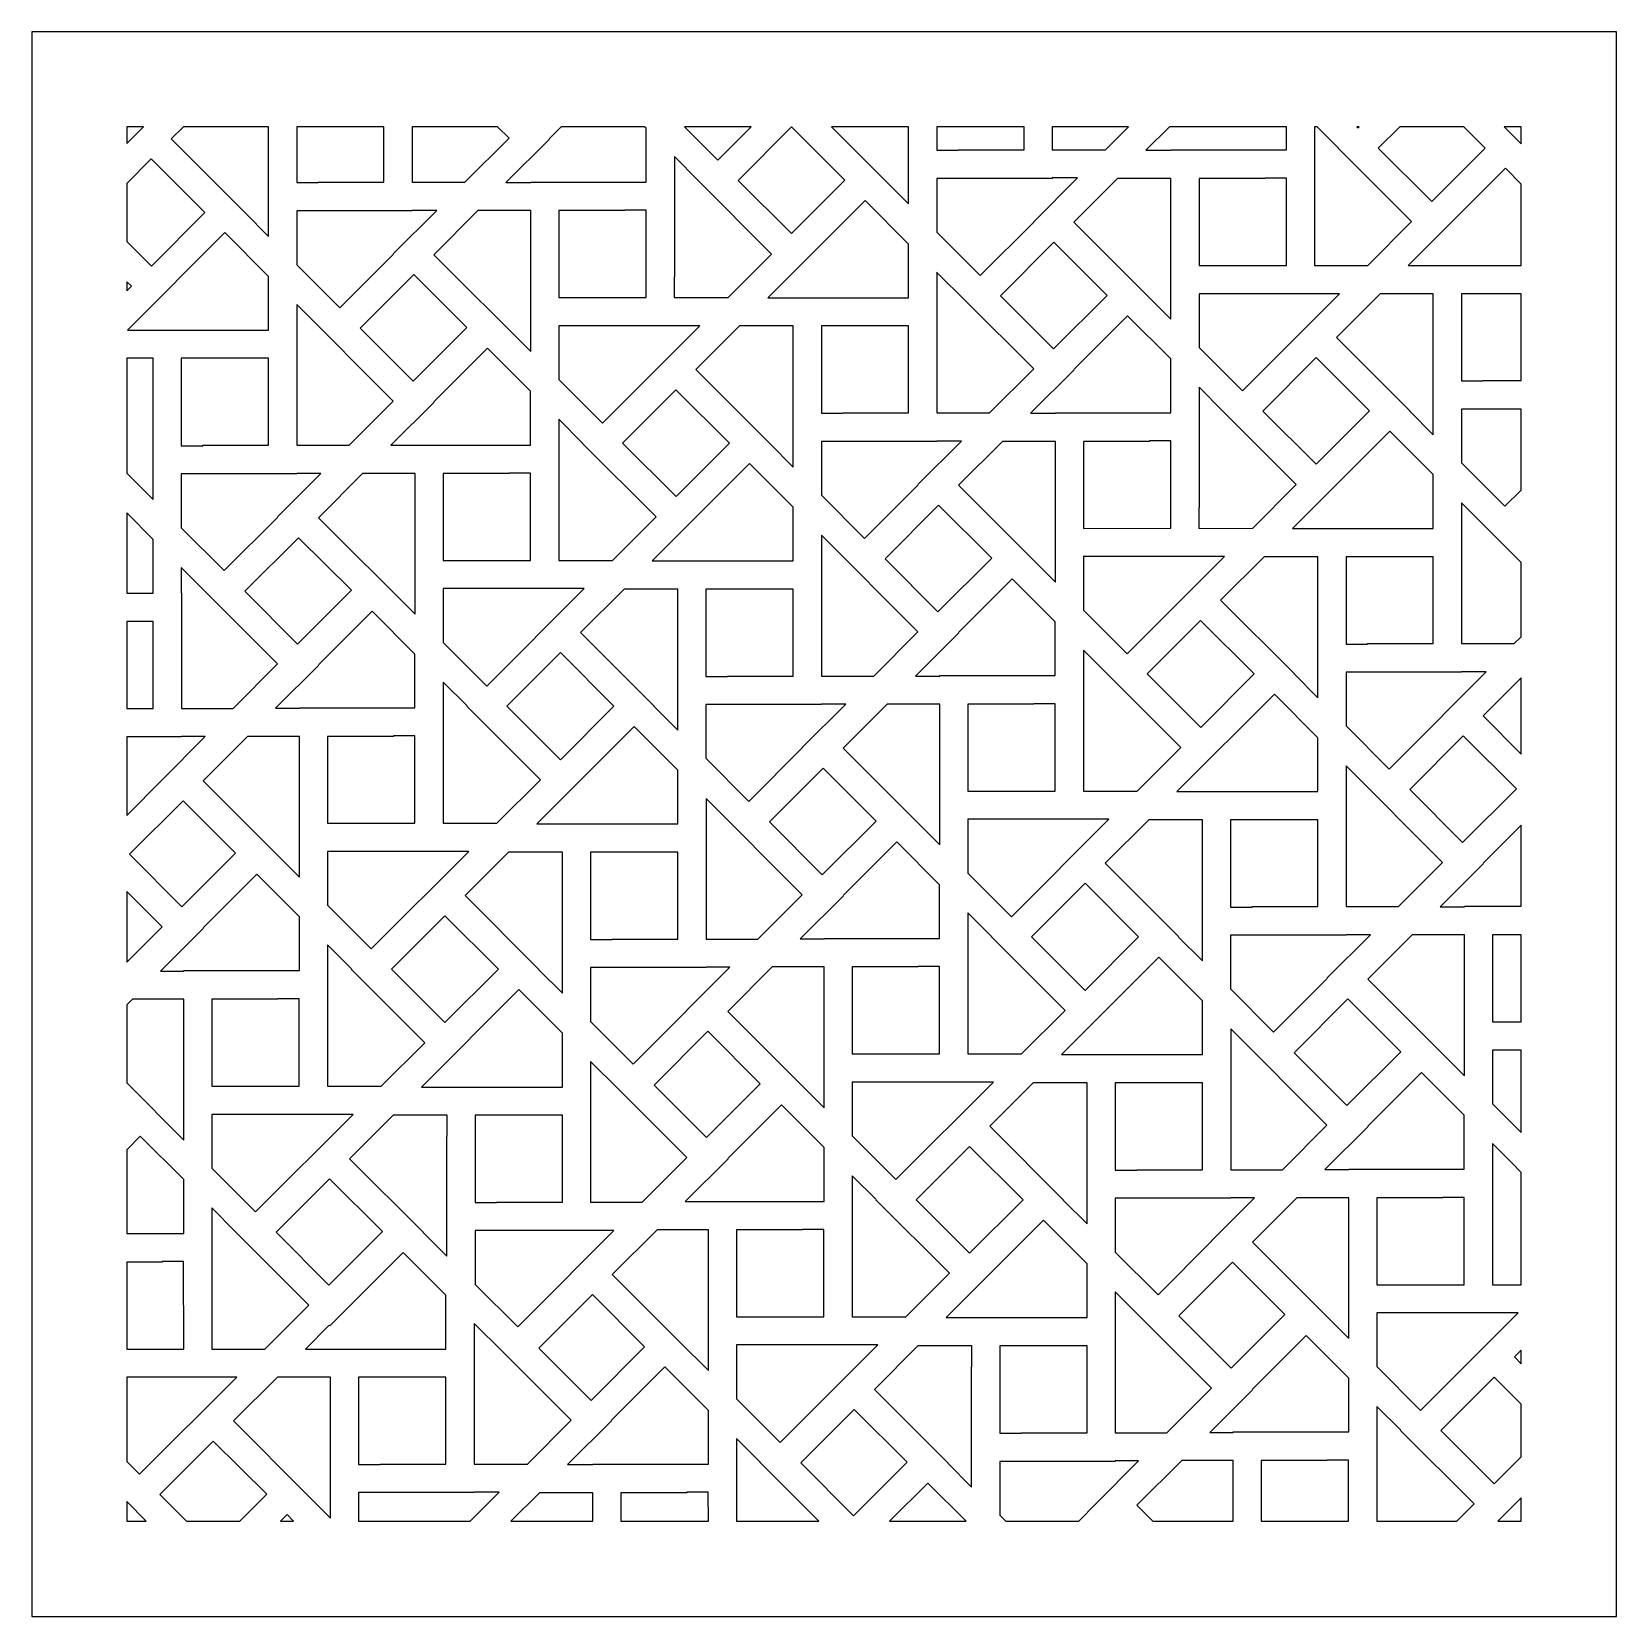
# Model space of a CAD drawing. Header units: millimetres. Extents: x -483 to 517, y -474 to 526.
import ezdxf

# ---------------------------------------------------------------- set-up
doc = ezdxf.new("R2010")
doc.units = ezdxf.units.MM
doc.layers.add('Plan 1', color=7, linetype='Continuous')

msp = doc.modelspace()

# ---------------------------------------------------------------- linework, layer by layer
at = {"layer": 'Plan 1', "color": 17}
for points, knots in [([(-483.2, 525.5), (-483.2, 525.5), (516.8, 525.5), (516.8, 525.5), (516.8, 525.5), (516.8, 525.5), (516.8, -474.5), (516.8, -474.5), (516.8, -474.5), (516.8, -474.5), (-483.2, -474.5), (-483.2, -474.5), (-483.2, -474.5), (-483.2, -474.5), (-483.2, 525.5), (-483.2, 525.5)], [0, 0, 0, 0, 0.2, 0.2, 0.2, 0.2, 0.4, 0.4, 0.4, 0.4, 0.6, 0.6, 0.6, 0.6, 1, 1, 1, 1]), ([(-423.2, 465.5), (-423.2, 465.5), (-412.7, 465.5), (-412.7, 465.5), (-412.7, 465.5), (-412.7, 465.5), (-423.2, 455), (-423.2, 455), (-423.2, 455), (-423.2, 455), (-423.2, 465.5), (-423.2, 465.5)], [0, 0, 0, 0, 0.25, 0.25, 0.25, 0.25, 0.5, 0.5, 0.5, 0.5, 1, 1, 1, 1]), ([(-348.7, 411.5), (-348.7, 411.5), (-395.1, 457.9), (-395.1, 457.9), (-395.1, 457.9), (-395.1, 457.9), (-387.4, 465.5), (-387.4, 465.5), (-387.4, 465.5), (-387.4, 465.5), (-333.8, 465.5), (-333.8, 465.5), (-333.8, 465.5), (-333.8, 465.5), (-333.8, 396.3), (-333.8, 396.3), (-333.8, 396.3), (-333.8, 396.3), (-348.8, 411.4), (-348.8, 411.4), (-348.8, 411.4), (-348.8, 411.4), (-348.7, 411.5), (-348.7, 411.5)], [0, 0, 0, 0, 0.14286, 0.14286, 0.14286, 0.14286, 0.28571, 0.28571, 0.28571, 0.28571, 0.42857, 0.42857, 0.42857, 0.42857, 0.57143, 0.57143, 0.57143, 0.57143, 0.71429, 0.71429, 0.71429, 0.71429, 1, 1, 1, 1]), ([(-316, 465.5), (-316, 465.5), (-260.9, 465.5), (-260.9, 465.5), (-260.9, 465.5), (-260.9, 465.5), (-260.9, 430.5), (-260.9, 430.5), (-260.9, 430.5), (-260.9, 430.5), (-302.4, 430.5), (-302.4, 430.5), (-302.4, 430.5), (-302.4, 430.5), (-302.4, 430.3), (-302.4, 430.3), (-302.4, 430.3), (-302.4, 430.3), (-316, 430.3), (-316, 430.3), (-316, 430.3), (-316, 430.3), (-316, 465.5), (-316, 465.5)], [0, 0, 0, 0, 0.14286, 0.14286, 0.14286, 0.14286, 0.28571, 0.28571, 0.28571, 0.28571, 0.42857, 0.42857, 0.42857, 0.42857, 0.57143, 0.57143, 0.57143, 0.57143, 0.71429, 0.71429, 0.71429, 0.71429, 1, 1, 1, 1]), ([(-243.1, 465.5), (-243.1, 465.5), (-189.3, 465.5), (-189.3, 465.5), (-189.3, 465.5), (-189.3, 465.5), (-182, 458.3), (-182, 458.3), (-182, 458.3), (-182, 458.3), (-209.8, 430.5), (-209.8, 430.5), (-209.8, 430.5), (-209.8, 430.5), (-243.1, 430.5), (-243.1, 430.5), (-243.1, 430.5), (-243.1, 430.5), (-243.1, 465.5), (-243.1, 465.5)], [0, 0, 0, 0, 0.16667, 0.16667, 0.16667, 0.16667, 0.33333, 0.33333, 0.33333, 0.33333, 0.5, 0.5, 0.5, 0.5, 0.66667, 0.66667, 0.66667, 0.66667, 1, 1, 1, 1]), ([(-149, 465.5), (-149, 465.5), (-96.4, 465.5), (-96.4, 465.5), (-96.4, 465.5), (-96.4, 465.5), (-95.4, 464.6), (-95.4, 464.6), (-95.4, 464.6), (-95.4, 464.6), (-95.4, 430.6), (-95.4, 430.6), (-95.4, 430.6), (-95.4, 430.6), (-168.3, 430.6), (-168.3, 430.6), (-168.3, 430.6), (-168.3, 430.6), (-168.3, 430.4), (-168.3, 430.4), (-168.3, 430.4), (-168.3, 430.4), (-183.9, 430.4), (-183.9, 430.4), (-183.9, 430.4), (-183.9, 430.4), (-156.4, 457.8), (-156.4, 457.8), (-156.4, 457.8), (-156.4, 457.8), (-156.6, 458), (-156.6, 458), (-156.6, 458), (-156.6, 458), (-149, 465.5), (-149, 465.5)], [0, 0, 0, 0, 0.1, 0.1, 0.1, 0.1, 0.2, 0.2, 0.2, 0.2, 0.3, 0.3, 0.3, 0.3, 0.4, 0.4, 0.4, 0.4, 0.5, 0.5, 0.5, 0.5, 0.6, 0.6, 0.6, 0.6, 0.7, 0.7, 0.7, 0.7, 0.8, 0.8, 0.8, 0.8, 1, 1, 1, 1]), ([(-71.3, 465.5), (-71.3, 465.5), (-29.2, 465.5), (-29.2, 465.5), (-29.2, 465.5), (-29.2, 465.5), (-50.2, 444.5), (-50.2, 444.5), (-50.2, 444.5), (-50.2, 444.5), (-71.3, 465.5), (-71.3, 465.5)], [0, 0, 0, 0, 0.25, 0.25, 0.25, 0.25, 0.5, 0.5, 0.5, 0.5, 1, 1, 1, 1]), ([(-3.8, 398.1), (-3.8, 398.1), (-37.4, 431.7), (-37.4, 431.7), (-37.4, 431.7), (-37.4, 431.7), (-3.7, 465.5), (-3.7, 465.5), (-3.7, 465.5), (-3.7, 465.5), (30, 431.8), (30, 431.8), (30, 431.8), (30, 431.8), (-3.8, 398.1), (-3.8, 398.1)], [0, 0, 0, 0, 0.2, 0.2, 0.2, 0.2, 0.4, 0.4, 0.4, 0.4, 0.6, 0.6, 0.6, 0.6, 1, 1, 1, 1]), ([(21.6, 465.5), (21.6, 465.5), (70.2, 465.5), (70.2, 465.5), (70.2, 465.5), (70.2, 465.5), (70.2, 416.8), (70.2, 416.8), (70.2, 416.8), (70.2, 416.8), (55.1, 431.8), (55.1, 431.8), (55.1, 431.8), (55.1, 431.8), (55.2, 431.9), (55.2, 431.9), (55.2, 431.9), (55.2, 431.9), (21.6, 465.5), (21.6, 465.5)], [0, 0, 0, 0, 0.16667, 0.16667, 0.16667, 0.16667, 0.33333, 0.33333, 0.33333, 0.33333, 0.5, 0.5, 0.5, 0.5, 0.66667, 0.66667, 0.66667, 0.66667, 1, 1, 1, 1]), ([(88, 465.5), (88, 465.5), (143.1, 465.5), (143.1, 465.5), (143.1, 465.5), (143.1, 465.5), (143.1, 451), (143.1, 451), (143.1, 451), (143.1, 451), (101.5, 451), (101.5, 451), (101.5, 451), (101.5, 451), (101.5, 450.7), (101.5, 450.7), (101.5, 450.7), (101.5, 450.7), (88, 450.7), (88, 450.7), (88, 450.7), (88, 450.7), (88, 465.5), (88, 465.5)], [0, 0, 0, 0, 0.14286, 0.14286, 0.14286, 0.14286, 0.28571, 0.28571, 0.28571, 0.28571, 0.42857, 0.42857, 0.42857, 0.42857, 0.57143, 0.57143, 0.57143, 0.57143, 0.71429, 0.71429, 0.71429, 0.71429, 1, 1, 1, 1]), ([(160.8, 465.5), (160.8, 465.5), (209, 465.5), (209, 465.5), (209, 465.5), (209, 465.5), (194.5, 451), (194.5, 451), (194.5, 451), (194.5, 451), (160.8, 451), (160.8, 451), (160.8, 451), (160.8, 451), (160.8, 465.5), (160.8, 465.5)], [0, 0, 0, 0, 0.2, 0.2, 0.2, 0.2, 0.4, 0.4, 0.4, 0.4, 0.6, 0.6, 0.6, 0.6, 1, 1, 1, 1]), ([(234.8, 465.5), (234.8, 465.5), (308.6, 465.5), (308.6, 465.5), (308.6, 465.5), (308.6, 465.5), (308.6, 450.9), (308.6, 450.9), (308.6, 450.9), (308.6, 450.9), (235.7, 450.9), (235.7, 450.9), (235.7, 450.9), (235.7, 450.9), (235.7, 450.7), (235.7, 450.7), (235.7, 450.7), (235.7, 450.7), (219.9, 450.7), (219.9, 450.7), (219.9, 450.7), (219.9, 450.7), (234.8, 465.5), (234.8, 465.5)], [0, 0, 0, 0, 0.14286, 0.14286, 0.14286, 0.14286, 0.28571, 0.28571, 0.28571, 0.28571, 0.42857, 0.42857, 0.42857, 0.42857, 0.57143, 0.57143, 0.57143, 0.57143, 0.71429, 0.71429, 0.71429, 0.71429, 1, 1, 1, 1]), ([(326.4, 465.5), (326.4, 465.5), (328, 465.5), (328, 465.5), (328, 465.5), (328, 465.5), (341.5, 452), (341.5, 452), (341.5, 452), (341.5, 452), (341.4, 451.9), (341.4, 451.9), (341.4, 451.9), (341.4, 451.9), (387.6, 405.7), (387.6, 405.7), (387.6, 405.7), (387.6, 405.7), (360, 378), (360, 378), (360, 378), (360, 378), (326.4, 378), (326.4, 378), (326.4, 378), (326.4, 378), (326.4, 391.2), (326.4, 391.2), (326.4, 391.2), (326.4, 391.2), (326.4, 391.2), (326.4, 391.2), (326.4, 391.2), (326.4, 391.2), (326.4, 465.5), (326.4, 465.5)], [0, 0, 0, 0, 0.1, 0.1, 0.1, 0.1, 0.2, 0.2, 0.2, 0.2, 0.3, 0.3, 0.3, 0.3, 0.4, 0.4, 0.4, 0.4, 0.5, 0.5, 0.5, 0.5, 0.6, 0.6, 0.6, 0.6, 0.7, 0.7, 0.7, 0.7, 0.8, 0.8, 0.8, 0.8, 1, 1, 1, 1]), ([(353.1, 465.5), (353.1, 465.5), (354.6, 465.5), (354.6, 465.5), (354.6, 465.5), (354.6, 465.5), (353.8, 464.8), (353.8, 464.8), (353.8, 464.8), (353.8, 464.8), (353.1, 465.5), (353.1, 465.5)], [0, 0, 0, 0, 0.25, 0.25, 0.25, 0.25, 0.5, 0.5, 0.5, 0.5, 1, 1, 1, 1]), ([(380.1, 465.5), (380.1, 465.5), (420.6, 465.5), (420.6, 465.5), (420.6, 465.5), (420.6, 465.5), (434, 452.1), (434, 452.1), (434, 452.1), (434, 452.1), (400.3, 418.4), (400.3, 418.4), (400.3, 418.4), (400.3, 418.4), (366.6, 452), (366.6, 452), (366.6, 452), (366.6, 452), (380.1, 465.5), (380.1, 465.5)], [0, 0, 0, 0, 0.16667, 0.16667, 0.16667, 0.16667, 0.33333, 0.33333, 0.33333, 0.33333, 0.5, 0.5, 0.5, 0.5, 0.66667, 0.66667, 0.66667, 0.66667, 1, 1, 1, 1]), ([(456.8, 465.5), (456.8, 465.5), (456.8, 454.7), (456.8, 454.7), (456.8, 454.7), (456.8, 454.7), (446, 465.5), (446, 465.5), (446, 465.5), (446, 465.5), (456.8, 465.5), (456.8, 465.5)], [0, 0, 0, 0, 0.25, 0.25, 0.25, 0.25, 0.5, 0.5, 0.5, 0.5, 1, 1, 1, 1]), ([(-423.2, 393.1), (-423.2, 393.1), (-423.2, 429.7), (-423.2, 429.7), (-423.2, 429.7), (-423.2, 429.7), (-407.8, 445.2), (-407.8, 445.2), (-407.8, 445.2), (-407.8, 445.2), (-374, 411.4), (-374, 411.4), (-374, 411.4), (-374, 411.4), (-407.7, 377.6), (-407.7, 377.6), (-407.7, 377.6), (-407.7, 377.6), (-423.2, 393.1), (-423.2, 393.1)], [0, 0, 0, 0, 0.16667, 0.16667, 0.16667, 0.16667, 0.33333, 0.33333, 0.33333, 0.33333, 0.5, 0.5, 0.5, 0.5, 0.66667, 0.66667, 0.66667, 0.66667, 1, 1, 1, 1]), ([(-16.3, 385.2), (-16.3, 385.2), (-43.8, 357.7), (-43.8, 357.7), (-43.8, 357.7), (-43.8, 357.7), (-77.7, 357.7), (-77.7, 357.7), (-77.7, 357.7), (-77.7, 357.7), (-77.7, 370.9), (-77.7, 370.9), (-77.7, 370.9), (-77.7, 370.9), (-77.6, 370.9), (-77.6, 370.9), (-77.6, 370.9), (-77.6, 370.9), (-77.6, 446.8), (-77.6, 446.8), (-77.6, 446.8), (-77.6, 446.8), (-62.6, 431.7), (-62.6, 431.7), (-62.6, 431.7), (-62.6, 431.7), (-62.7, 431.6), (-62.7, 431.6), (-62.7, 431.6), (-62.7, 431.6), (-16.3, 385.2), (-16.3, 385.2)], [0, 0, 0, 0, 0.11111, 0.11111, 0.11111, 0.11111, 0.22222, 0.22222, 0.22222, 0.22222, 0.33333, 0.33333, 0.33333, 0.33333, 0.44444, 0.44444, 0.44444, 0.44444, 0.55556, 0.55556, 0.55556, 0.55556, 0.66667, 0.66667, 0.66667, 0.66667, 0.77778, 0.77778, 0.77778, 0.77778, 1, 1, 1, 1]), ([(176.7, 433.2), (176.7, 433.2), (149.1, 405.6), (149.1, 405.6), (149.1, 405.6), (149.1, 405.6), (149.2, 405.4), (149.2, 405.4), (149.2, 405.4), (149.2, 405.4), (115.4, 371.6), (115.4, 371.6), (115.4, 371.6), (115.4, 371.6), (87.9, 399), (87.9, 399), (87.9, 399), (87.9, 399), (87.9, 432.9), (87.9, 432.9), (87.9, 432.9), (87.9, 432.9), (160.8, 432.9), (160.8, 432.9), (160.8, 432.9), (160.8, 432.9), (160.8, 433.2), (160.8, 433.2), (160.8, 433.2), (160.8, 433.2), (176.7, 433.2), (176.7, 433.2)], [0, 0, 0, 0, 0.11111, 0.11111, 0.11111, 0.11111, 0.22222, 0.22222, 0.22222, 0.22222, 0.33333, 0.33333, 0.33333, 0.33333, 0.44444, 0.44444, 0.44444, 0.44444, 0.55556, 0.55556, 0.55556, 0.55556, 0.66667, 0.66667, 0.66667, 0.66667, 0.77778, 0.77778, 0.77778, 0.77778, 1, 1, 1, 1]), ([(202.1, 432.9), (202.1, 432.9), (235.7, 432.9), (235.7, 432.9), (235.7, 432.9), (235.7, 432.9), (235.7, 360.2), (235.7, 360.2), (235.7, 360.2), (235.7, 360.2), (235.7, 360.2), (235.7, 360.2), (235.7, 360.2), (235.7, 360.2), (235.7, 344.1), (235.7, 344.1), (235.7, 344.1), (235.7, 344.1), (174.5, 405.3), (174.5, 405.3), (174.5, 405.3), (174.5, 405.3), (202.1, 432.9), (202.1, 432.9)], [0, 0, 0, 0, 0.14286, 0.14286, 0.14286, 0.14286, 0.28571, 0.28571, 0.28571, 0.28571, 0.42857, 0.42857, 0.42857, 0.42857, 0.57143, 0.57143, 0.57143, 0.57143, 0.71429, 0.71429, 0.71429, 0.71429, 1, 1, 1, 1]), ([(253.5, 432.9), (253.5, 432.9), (295.1, 432.9), (295.1, 432.9), (295.1, 432.9), (295.1, 432.9), (295.1, 433.1), (295.1, 433.1), (295.1, 433.1), (295.1, 433.1), (308.6, 433.1), (308.6, 433.1), (308.6, 433.1), (308.6, 433.1), (308.6, 378), (308.6, 378), (308.6, 378), (308.6, 378), (253.5, 378), (253.5, 378), (253.5, 378), (253.5, 378), (253.5, 432.9), (253.5, 432.9)], [0, 0, 0, 0, 0.14286, 0.14286, 0.14286, 0.14286, 0.28571, 0.28571, 0.28571, 0.28571, 0.42857, 0.42857, 0.42857, 0.42857, 0.57143, 0.57143, 0.57143, 0.57143, 0.71429, 0.71429, 0.71429, 0.71429, 1, 1, 1, 1]), ([(456.8, 429.4), (456.8, 429.4), (456.8, 378), (456.8, 378), (456.8, 378), (456.8, 378), (385.5, 378), (385.5, 378), (385.5, 378), (385.5, 378), (446.8, 439.3), (446.8, 439.3), (446.8, 439.3), (446.8, 439.3), (456.8, 429.4), (456.8, 429.4)], [0, 0, 0, 0, 0.2, 0.2, 0.2, 0.2, 0.4, 0.4, 0.4, 0.4, 0.6, 0.6, 0.6, 0.6, 1, 1, 1, 1]), ([(-227.5, 412.7), (-227.5, 412.7), (-255, 385.3), (-255, 385.3), (-255, 385.3), (-255, 385.3), (-254.8, 385.1), (-254.8, 385.1), (-254.8, 385.1), (-254.8, 385.1), (-288.7, 351.3), (-288.7, 351.3), (-288.7, 351.3), (-288.7, 351.3), (-316, 378.5), (-316, 378.5), (-316, 378.5), (-316, 378.5), (-316, 412.5), (-316, 412.5), (-316, 412.5), (-316, 412.5), (-243.1, 412.5), (-243.1, 412.5), (-243.1, 412.5), (-243.1, 412.5), (-243.1, 412.7), (-243.1, 412.7), (-243.1, 412.7), (-243.1, 412.7), (-227.5, 412.7), (-227.5, 412.7)], [0, 0, 0, 0, 0.11111, 0.11111, 0.11111, 0.11111, 0.22222, 0.22222, 0.22222, 0.22222, 0.33333, 0.33333, 0.33333, 0.33333, 0.44444, 0.44444, 0.44444, 0.44444, 0.55556, 0.55556, 0.55556, 0.55556, 0.66667, 0.66667, 0.66667, 0.66667, 0.77778, 0.77778, 0.77778, 0.77778, 1, 1, 1, 1]), ([(-201.7, 412.6), (-201.7, 412.6), (-168.3, 412.6), (-168.3, 412.6), (-168.3, 412.6), (-168.3, 412.6), (-168.3, 339.9), (-168.3, 339.9), (-168.3, 339.9), (-168.3, 339.9), (-168.3, 339.9), (-168.3, 339.9), (-168.3, 339.9), (-168.3, 339.9), (-168.3, 323.8), (-168.3, 323.8), (-168.3, 323.8), (-168.3, 323.8), (-229.4, 384.8), (-229.4, 384.8), (-229.4, 384.8), (-229.4, 384.8), (-201.7, 412.6), (-201.7, 412.6)], [0, 0, 0, 0, 0.14286, 0.14286, 0.14286, 0.14286, 0.28571, 0.28571, 0.28571, 0.28571, 0.42857, 0.42857, 0.42857, 0.42857, 0.57143, 0.57143, 0.57143, 0.57143, 0.71429, 0.71429, 0.71429, 0.71429, 1, 1, 1, 1]), ([(-150.6, 412.6), (-150.6, 412.6), (-109, 412.6), (-109, 412.6), (-109, 412.6), (-109, 412.6), (-109, 412.8), (-109, 412.8), (-109, 412.8), (-109, 412.8), (-95.5, 412.8), (-95.5, 412.8), (-95.5, 412.8), (-95.5, 412.8), (-95.4, 357.7), (-95.4, 357.7), (-95.4, 357.7), (-95.4, 357.7), (-150.6, 357.7), (-150.6, 357.7), (-150.6, 357.7), (-150.6, 357.7), (-150.6, 412.6), (-150.6, 412.6)], [0, 0, 0, 0, 0.14286, 0.14286, 0.14286, 0.14286, 0.28571, 0.28571, 0.28571, 0.28571, 0.42857, 0.42857, 0.42857, 0.42857, 0.57143, 0.57143, 0.57143, 0.57143, 0.71429, 0.71429, 0.71429, 0.71429, 1, 1, 1, 1]), ([(42.7, 419), (42.7, 419), (70.2, 391.5), (70.2, 391.5), (70.2, 391.5), (70.2, 391.5), (70.2, 357.6), (70.2, 357.6), (70.2, 357.6), (70.2, 357.6), (-18.7, 357.6), (-18.7, 357.6), (-18.7, 357.6), (-18.7, 357.6), (42.7, 419), (42.7, 419)], [0, 0, 0, 0, 0.2, 0.2, 0.2, 0.2, 0.4, 0.4, 0.4, 0.4, 0.6, 0.6, 0.6, 0.6, 1, 1, 1, 1]), ([(-333.7, 371.1), (-333.7, 371.1), (-333.7, 337.1), (-333.7, 337.1), (-333.7, 337.1), (-333.7, 337.1), (-422.8, 337.1), (-422.8, 337.1), (-422.8, 337.1), (-422.8, 337.1), (-361.3, 398.7), (-361.3, 398.7), (-361.3, 398.7), (-361.3, 398.7), (-333.7, 371.1), (-333.7, 371.1)], [0, 0, 0, 0, 0.2, 0.2, 0.2, 0.2, 0.4, 0.4, 0.4, 0.4, 0.6, 0.6, 0.6, 0.6, 1, 1, 1, 1]), ([(195.5, 359.1), (195.5, 359.1), (161.7, 325.3), (161.7, 325.3), (161.7, 325.3), (161.7, 325.3), (128.1, 358.8), (128.1, 358.8), (128.1, 358.8), (128.1, 358.8), (161.9, 392.7), (161.9, 392.7), (161.9, 392.7), (161.9, 392.7), (195.5, 359.1), (195.5, 359.1)], [0, 0, 0, 0, 0.2, 0.2, 0.2, 0.2, 0.4, 0.4, 0.4, 0.4, 0.6, 0.6, 0.6, 0.6, 1, 1, 1, 1]), ([(-208.6, 338.8), (-208.6, 338.8), (-242.4, 305), (-242.4, 305), (-242.4, 305), (-242.4, 305), (-275.9, 338.4), (-275.9, 338.4), (-275.9, 338.4), (-275.9, 338.4), (-242, 372.3), (-242, 372.3), (-242, 372.3), (-242, 372.3), (-208.6, 338.8), (-208.6, 338.8)], [0, 0, 0, 0, 0.2, 0.2, 0.2, 0.2, 0.4, 0.4, 0.4, 0.4, 0.6, 0.6, 0.6, 0.6, 1, 1, 1, 1]), ([(149.1, 312.7), (149.1, 312.7), (121.3, 284.9), (121.3, 284.9), (121.3, 284.9), (121.3, 284.9), (88, 284.9), (88, 284.9), (88, 284.9), (88, 284.9), (88, 357.6), (88, 357.6), (88, 357.6), (88, 357.6), (88, 357.6), (88, 357.6), (88, 357.6), (88, 357.6), (88, 373.8), (88, 373.8), (88, 373.8), (88, 373.8), (88.7, 373), (88.7, 373), (88.7, 373), (88.7, 373), (106.1, 355.7), (106.1, 355.7), (106.1, 355.7), (106.1, 355.7), (149.1, 312.7), (149.1, 312.7)], [0, 0, 0, 0, 0.11111, 0.11111, 0.11111, 0.11111, 0.22222, 0.22222, 0.22222, 0.22222, 0.33333, 0.33333, 0.33333, 0.33333, 0.44444, 0.44444, 0.44444, 0.44444, 0.55556, 0.55556, 0.55556, 0.55556, 0.66667, 0.66667, 0.66667, 0.66667, 0.77778, 0.77778, 0.77778, 0.77778, 1, 1, 1, 1]), ([(-423.2, 362), (-423.2, 362), (-423.2, 367.7), (-423.2, 367.7), (-423.2, 367.7), (-423.2, 367.7), (-420.3, 364.9), (-420.3, 364.9), (-420.3, 364.9), (-420.3, 364.9), (-423.2, 362), (-423.2, 362)], [0, 0, 0, 0, 0.25, 0.25, 0.25, 0.25, 0.5, 0.5, 0.5, 0.5, 1, 1, 1, 1]), ([(342.2, 360.2), (342.2, 360.2), (280.9, 298.9), (280.9, 298.9), (280.9, 298.9), (280.9, 298.9), (253.5, 326.3), (253.5, 326.3), (253.5, 326.3), (253.5, 326.3), (253.5, 360.2), (253.5, 360.2), (253.5, 360.2), (253.5, 360.2), (342.2, 360.2), (342.2, 360.2)], [0, 0, 0, 0, 0.2, 0.2, 0.2, 0.2, 0.4, 0.4, 0.4, 0.4, 0.6, 0.6, 0.6, 0.6, 1, 1, 1, 1]), ([(367.7, 360.2), (367.7, 360.2), (401.3, 360.2), (401.3, 360.2), (401.3, 360.2), (401.3, 360.2), (401.3, 347.1), (401.3, 347.1), (401.3, 347.1), (401.3, 347.1), (401.3, 347.1), (401.3, 347.1), (401.3, 347.1), (401.3, 347.1), (401.3, 271.2), (401.3, 271.2), (401.3, 271.2), (401.3, 271.2), (386.2, 286.3), (386.2, 286.3), (386.2, 286.3), (386.2, 286.3), (386.3, 286.4), (386.3, 286.4), (386.3, 286.4), (386.3, 286.4), (340.1, 332.6), (340.1, 332.6), (340.1, 332.6), (340.1, 332.6), (367.7, 360.2), (367.7, 360.2)], [0, 0, 0, 0, 0.11111, 0.11111, 0.11111, 0.11111, 0.22222, 0.22222, 0.22222, 0.22222, 0.33333, 0.33333, 0.33333, 0.33333, 0.44444, 0.44444, 0.44444, 0.44444, 0.55556, 0.55556, 0.55556, 0.55556, 0.66667, 0.66667, 0.66667, 0.66667, 0.77778, 0.77778, 0.77778, 0.77778, 1, 1, 1, 1]), ([(456.8, 360.2), (456.8, 360.2), (456.8, 305.4), (456.8, 305.4), (456.8, 305.4), (456.8, 305.4), (432.6, 305.4), (432.6, 305.4), (432.6, 305.4), (432.6, 305.4), (432.6, 305.1), (432.6, 305.1), (432.6, 305.1), (432.6, 305.1), (419.1, 305.1), (419.1, 305.1), (419.1, 305.1), (419.1, 305.1), (419.1, 360.2), (419.1, 360.2), (419.1, 360.2), (419.1, 360.2), (456.8, 360.2), (456.8, 360.2)], [0, 0, 0, 0, 0.14286, 0.14286, 0.14286, 0.14286, 0.28571, 0.28571, 0.28571, 0.28571, 0.42857, 0.42857, 0.42857, 0.42857, 0.57143, 0.57143, 0.57143, 0.57143, 0.71429, 0.71429, 0.71429, 0.71429, 1, 1, 1, 1]), ([(-255, 292.4), (-255, 292.4), (-282.9, 264.5), (-282.9, 264.5), (-282.9, 264.5), (-282.9, 264.5), (-315.9, 264.5), (-315.9, 264.5), (-315.9, 264.5), (-315.9, 264.5), (-315.9, 337.1), (-315.9, 337.1), (-315.9, 337.1), (-315.9, 337.1), (-315.9, 337.1), (-315.9, 337.1), (-315.9, 337.1), (-315.9, 337.1), (-315.9, 353.3), (-315.9, 353.3), (-315.9, 353.3), (-315.9, 353.3), (-255, 292.4), (-255, 292.4)], [0, 0, 0, 0, 0.14286, 0.14286, 0.14286, 0.14286, 0.28571, 0.28571, 0.28571, 0.28571, 0.42857, 0.42857, 0.42857, 0.42857, 0.57143, 0.57143, 0.57143, 0.57143, 0.71429, 0.71429, 0.71429, 0.71429, 1, 1, 1, 1]), ([(162.8, 284.8), (162.8, 284.8), (147.2, 284.8), (147.2, 284.8), (147.2, 284.8), (147.2, 284.8), (174.7, 312.2), (174.7, 312.2), (174.7, 312.2), (174.7, 312.2), (174.5, 312.4), (174.5, 312.4), (174.5, 312.4), (174.5, 312.4), (208.4, 346.3), (208.4, 346.3), (208.4, 346.3), (208.4, 346.3), (235.7, 319), (235.7, 319), (235.7, 319), (235.7, 319), (235.7, 285), (235.7, 285), (235.7, 285), (235.7, 285), (162.8, 285), (162.8, 285), (162.8, 285), (162.8, 285), (162.8, 284.8), (162.8, 284.8)], [0, 0, 0, 0, 0.11111, 0.11111, 0.11111, 0.11111, 0.22222, 0.22222, 0.22222, 0.22222, 0.33333, 0.33333, 0.33333, 0.33333, 0.44444, 0.44444, 0.44444, 0.44444, 0.55556, 0.55556, 0.55556, 0.55556, 0.66667, 0.66667, 0.66667, 0.66667, 0.77778, 0.77778, 0.77778, 0.77778, 1, 1, 1, 1]), ([(-61.6, 339.9), (-61.6, 339.9), (-123.1, 278.5), (-123.1, 278.5), (-123.1, 278.5), (-123.1, 278.5), (-150.6, 306), (-150.6, 306), (-150.6, 306), (-150.6, 306), (-150.6, 339.9), (-150.6, 339.9), (-150.6, 339.9), (-150.6, 339.9), (-61.6, 339.9), (-61.6, 339.9)], [0, 0, 0, 0, 0.2, 0.2, 0.2, 0.2, 0.4, 0.4, 0.4, 0.4, 0.6, 0.6, 0.6, 0.6, 1, 1, 1, 1]), ([(-36.5, 339.8), (-36.5, 339.8), (-2.7, 339.8), (-2.7, 339.8), (-2.7, 339.8), (-2.7, 339.8), (-2.7, 326.7), (-2.7, 326.7), (-2.7, 326.7), (-2.7, 326.7), (-2.7, 326.7), (-2.7, 326.7), (-2.7, 326.7), (-2.7, 326.7), (-2.7, 250.8), (-2.7, 250.8), (-2.7, 250.8), (-2.7, 250.8), (-17.7, 265.8), (-17.7, 265.8), (-17.7, 265.8), (-17.7, 265.8), (-17.6, 265.9), (-17.6, 265.9), (-17.6, 265.9), (-17.6, 265.9), (-64, 312.3), (-64, 312.3), (-64, 312.3), (-64, 312.3), (-36.5, 339.8), (-36.5, 339.8)], [0, 0, 0, 0, 0.11111, 0.11111, 0.11111, 0.11111, 0.22222, 0.22222, 0.22222, 0.22222, 0.33333, 0.33333, 0.33333, 0.33333, 0.44444, 0.44444, 0.44444, 0.44444, 0.55556, 0.55556, 0.55556, 0.55556, 0.66667, 0.66667, 0.66667, 0.66667, 0.77778, 0.77778, 0.77778, 0.77778, 1, 1, 1, 1]), ([(70.2, 284.9), (70.2, 284.9), (28.7, 284.9), (28.7, 284.9), (28.7, 284.9), (28.7, 284.9), (28.7, 284.7), (28.7, 284.7), (28.7, 284.7), (28.7, 284.7), (15.1, 284.7), (15.1, 284.7), (15.1, 284.7), (15.1, 284.7), (15.1, 339.8), (15.1, 339.8), (15.1, 339.8), (15.1, 339.8), (70.2, 339.8), (70.2, 339.8), (70.2, 339.8), (70.2, 339.8), (70.2, 284.9), (70.2, 284.9)], [0, 0, 0, 0, 0.14286, 0.14286, 0.14286, 0.14286, 0.28571, 0.28571, 0.28571, 0.28571, 0.42857, 0.42857, 0.42857, 0.42857, 0.57143, 0.57143, 0.57143, 0.57143, 0.71429, 0.71429, 0.71429, 0.71429, 1, 1, 1, 1]), ([(-241.3, 264.5), (-241.3, 264.5), (-256.6, 264.5), (-256.6, 264.5), (-256.6, 264.5), (-256.6, 264.5), (-229.3, 291.8), (-229.3, 291.8), (-229.3, 291.8), (-229.3, 291.8), (-229.4, 292), (-229.4, 292), (-229.4, 292), (-229.4, 292), (-195.5, 325.8), (-195.5, 325.8), (-195.5, 325.8), (-195.5, 325.8), (-168.4, 298.7), (-168.4, 298.7), (-168.4, 298.7), (-168.4, 298.7), (-168.4, 264.7), (-168.4, 264.7), (-168.4, 264.7), (-168.4, 264.7), (-241.3, 264.7), (-241.3, 264.7), (-241.3, 264.7), (-241.3, 264.7), (-241.3, 264.5), (-241.3, 264.5)], [0, 0, 0, 0, 0.11111, 0.11111, 0.11111, 0.11111, 0.22222, 0.22222, 0.22222, 0.22222, 0.33333, 0.33333, 0.33333, 0.33333, 0.44444, 0.44444, 0.44444, 0.44444, 0.55556, 0.55556, 0.55556, 0.55556, 0.66667, 0.66667, 0.66667, 0.66667, 0.77778, 0.77778, 0.77778, 0.77778, 1, 1, 1, 1]), ([(-423.2, 246.9), (-423.2, 246.9), (-423.2, 319.4), (-423.2, 319.4), (-423.2, 319.4), (-423.2, 319.4), (-406.6, 319.4), (-406.6, 319.4), (-406.6, 319.4), (-406.6, 319.4), (-406.6, 306.2), (-406.6, 306.2), (-406.6, 306.2), (-406.6, 306.2), (-406.6, 306.2), (-406.6, 306.2), (-406.6, 306.2), (-406.6, 306.2), (-406.6, 230.3), (-406.6, 230.3), (-406.6, 230.3), (-406.6, 230.3), (-423.2, 246.9), (-423.2, 246.9)], [0, 0, 0, 0, 0.14286, 0.14286, 0.14286, 0.14286, 0.28571, 0.28571, 0.28571, 0.28571, 0.42857, 0.42857, 0.42857, 0.42857, 0.57143, 0.57143, 0.57143, 0.57143, 0.71429, 0.71429, 0.71429, 0.71429, 1, 1, 1, 1]), ([(-333.7, 264.5), (-333.7, 264.5), (-375.3, 264.5), (-375.3, 264.5), (-375.3, 264.5), (-375.3, 264.5), (-375.3, 264.2), (-375.3, 264.2), (-375.3, 264.2), (-375.3, 264.2), (-388.8, 264.2), (-388.8, 264.2), (-388.8, 264.2), (-388.8, 264.2), (-388.8, 319.4), (-388.8, 319.4), (-388.8, 319.4), (-388.8, 319.4), (-333.7, 319.4), (-333.7, 319.4), (-333.7, 319.4), (-333.7, 319.4), (-333.7, 264.5), (-333.7, 264.5)], [0, 0, 0, 0, 0.14286, 0.14286, 0.14286, 0.14286, 0.28571, 0.28571, 0.28571, 0.28571, 0.42857, 0.42857, 0.42857, 0.42857, 0.57143, 0.57143, 0.57143, 0.57143, 0.71429, 0.71429, 0.71429, 0.71429, 1, 1, 1, 1]), ([(361.1, 286.3), (361.1, 286.3), (327.3, 252.5), (327.3, 252.5), (327.3, 252.5), (327.3, 252.5), (293.7, 286.1), (293.7, 286.1), (293.7, 286.1), (293.7, 286.1), (327.4, 319.9), (327.4, 319.9), (327.4, 319.9), (327.4, 319.9), (361.1, 286.3), (361.1, 286.3)], [0, 0, 0, 0, 0.2, 0.2, 0.2, 0.2, 0.4, 0.4, 0.4, 0.4, 0.6, 0.6, 0.6, 0.6, 1, 1, 1, 1]), ([(314.8, 239.7), (314.8, 239.7), (287.3, 212.2), (287.3, 212.2), (287.3, 212.2), (287.3, 212.2), (253.4, 212.1), (253.4, 212.1), (253.4, 212.1), (253.4, 212.1), (253.4, 225.3), (253.4, 225.3), (253.4, 225.3), (253.4, 225.3), (253.5, 225.3), (253.5, 225.3), (253.5, 225.3), (253.5, 225.3), (253.5, 301.2), (253.5, 301.2), (253.5, 301.2), (253.5, 301.2), (268.5, 286.1), (268.5, 286.1), (268.5, 286.1), (268.5, 286.1), (268.4, 286), (268.4, 286), (268.4, 286), (268.4, 286), (314.8, 239.7), (314.8, 239.7)], [0, 0, 0, 0, 0.11111, 0.11111, 0.11111, 0.11111, 0.22222, 0.22222, 0.22222, 0.22222, 0.33333, 0.33333, 0.33333, 0.33333, 0.44444, 0.44444, 0.44444, 0.44444, 0.55556, 0.55556, 0.55556, 0.55556, 0.66667, 0.66667, 0.66667, 0.66667, 0.77778, 0.77778, 0.77778, 0.77778, 1, 1, 1, 1]), ([(-42.9, 265.8), (-42.9, 265.8), (-76.6, 232.1), (-76.6, 232.1), (-76.6, 232.1), (-76.6, 232.1), (-110.4, 265.8), (-110.4, 265.8), (-110.4, 265.8), (-110.4, 265.8), (-76.7, 299.6), (-76.7, 299.6), (-76.7, 299.6), (-76.7, 299.6), (-42.9, 265.8), (-42.9, 265.8)], [0, 0, 0, 0, 0.2, 0.2, 0.2, 0.2, 0.4, 0.4, 0.4, 0.4, 0.6, 0.6, 0.6, 0.6, 1, 1, 1, 1]), ([(-89.2, 219.3), (-89.2, 219.3), (-116.7, 191.8), (-116.7, 191.8), (-116.7, 191.8), (-116.7, 191.8), (-150.6, 191.8), (-150.6, 191.8), (-150.6, 191.8), (-150.6, 191.8), (-150.6, 205), (-150.6, 205), (-150.6, 205), (-150.6, 205), (-150.6, 205), (-150.6, 205), (-150.6, 205), (-150.6, 205), (-150.6, 280.9), (-150.6, 280.9), (-150.6, 280.9), (-150.6, 280.9), (-135.6, 265.8), (-135.6, 265.8), (-135.6, 265.8), (-135.6, 265.8), (-135.7, 265.7), (-135.7, 265.7), (-135.7, 265.7), (-135.7, 265.7), (-89.2, 219.3), (-89.2, 219.3)], [0, 0, 0, 0, 0.11111, 0.11111, 0.11111, 0.11111, 0.22222, 0.22222, 0.22222, 0.22222, 0.33333, 0.33333, 0.33333, 0.33333, 0.44444, 0.44444, 0.44444, 0.44444, 0.55556, 0.55556, 0.55556, 0.55556, 0.66667, 0.66667, 0.66667, 0.66667, 0.77778, 0.77778, 0.77778, 0.77778, 1, 1, 1, 1]), ([(456.8, 287.4), (456.8, 287.4), (456.8, 236.3), (456.8, 236.3), (456.8, 236.3), (456.8, 236.3), (446.5, 226), (446.5, 226), (446.5, 226), (446.5, 226), (419, 253.4), (419, 253.4), (419, 253.4), (419, 253.4), (419, 287.4), (419, 287.4), (419, 287.4), (419, 287.4), (456.8, 287.4), (456.8, 287.4)], [0, 0, 0, 0, 0.16667, 0.16667, 0.16667, 0.16667, 0.33333, 0.33333, 0.33333, 0.33333, 0.5, 0.5, 0.5, 0.5, 0.66667, 0.66667, 0.66667, 0.66667, 1, 1, 1, 1]), ([(373.8, 273.5), (373.8, 273.5), (401.3, 246), (401.3, 246), (401.3, 246), (401.3, 246), (401.3, 212), (401.3, 212), (401.3, 212), (401.3, 212), (312.4, 212), (312.4, 212), (312.4, 212), (312.4, 212), (373.8, 273.5), (373.8, 273.5)], [0, 0, 0, 0, 0.2, 0.2, 0.2, 0.2, 0.4, 0.4, 0.4, 0.4, 0.6, 0.6, 0.6, 0.6, 1, 1, 1, 1]), ([(103.6, 267.2), (103.6, 267.2), (76.1, 239.7), (76.1, 239.7), (76.1, 239.7), (76.1, 239.7), (76.3, 239.6), (76.3, 239.6), (76.3, 239.6), (76.3, 239.6), (42.4, 205.7), (42.4, 205.7), (42.4, 205.7), (42.4, 205.7), (15.1, 233), (15.1, 233), (15.1, 233), (15.1, 233), (15.1, 266.9), (15.1, 266.9), (15.1, 266.9), (15.1, 266.9), (88, 266.9), (88, 266.9), (88, 266.9), (88, 266.9), (88, 267.2), (88, 267.2), (88, 267.2), (88, 267.2), (103.6, 267.2), (103.6, 267.2)], [0, 0, 0, 0, 0.11111, 0.11111, 0.11111, 0.11111, 0.22222, 0.22222, 0.22222, 0.22222, 0.33333, 0.33333, 0.33333, 0.33333, 0.44444, 0.44444, 0.44444, 0.44444, 0.55556, 0.55556, 0.55556, 0.55556, 0.66667, 0.66667, 0.66667, 0.66667, 0.77778, 0.77778, 0.77778, 0.77778, 1, 1, 1, 1]), ([(162.8, 267), (162.8, 267), (162.8, 194.4), (162.8, 194.4), (162.8, 194.4), (162.8, 194.4), (162.8, 194.4), (162.8, 194.4), (162.8, 194.4), (162.8, 194.4), (162.8, 178.2), (162.8, 178.2), (162.8, 178.2), (162.8, 178.2), (144.7, 196.3), (144.7, 196.3), (144.7, 196.3), (144.7, 196.3), (101.7, 239.3), (101.7, 239.3), (101.7, 239.3), (101.7, 239.3), (129.4, 267), (129.4, 267), (129.4, 267), (129.4, 267), (162.8, 267), (162.8, 267)], [0, 0, 0, 0, 0.125, 0.125, 0.125, 0.125, 0.25, 0.25, 0.25, 0.25, 0.375, 0.375, 0.375, 0.375, 0.5, 0.5, 0.5, 0.5, 0.625, 0.625, 0.625, 0.625, 0.75, 0.75, 0.75, 0.75, 1, 1, 1, 1]), ([(180.5, 267), (180.5, 267), (222.1, 267), (222.1, 267), (222.1, 267), (222.1, 267), (222.1, 267.3), (222.1, 267.3), (222.1, 267.3), (222.1, 267.3), (235.7, 267.3), (235.7, 267.3), (235.7, 267.3), (235.7, 267.3), (235.7, 212.2), (235.7, 212.2), (235.7, 212.2), (235.7, 212.2), (180.5, 212.1), (180.5, 212.1), (180.5, 212.1), (180.5, 212.1), (180.5, 267), (180.5, 267)], [0, 0, 0, 0, 0.14286, 0.14286, 0.14286, 0.14286, 0.28571, 0.28571, 0.28571, 0.28571, 0.42857, 0.42857, 0.42857, 0.42857, 0.57143, 0.57143, 0.57143, 0.57143, 0.71429, 0.71429, 0.71429, 0.71429, 1, 1, 1, 1]), ([(-91.7, 191.6), (-91.7, 191.6), (-30.2, 253.1), (-30.2, 253.1), (-30.2, 253.1), (-30.2, 253.1), (-2.6, 225.5), (-2.6, 225.5), (-2.6, 225.5), (-2.6, 225.5), (-2.6, 191.6), (-2.6, 191.6), (-2.6, 191.6), (-2.6, 191.6), (-91.7, 191.6), (-91.7, 191.6)], [0, 0, 0, 0, 0.2, 0.2, 0.2, 0.2, 0.4, 0.4, 0.4, 0.4, 0.6, 0.6, 0.6, 0.6, 1, 1, 1, 1]), ([(-300.7, 246.7), (-300.7, 246.7), (-328, 219.4), (-328, 219.4), (-328, 219.4), (-328, 219.4), (-327.8, 219.2), (-327.8, 219.2), (-327.8, 219.2), (-327.8, 219.2), (-361.7, 185.4), (-361.7, 185.4), (-361.7, 185.4), (-361.7, 185.4), (-388.8, 212.5), (-388.8, 212.5), (-388.8, 212.5), (-388.8, 212.5), (-388.8, 246.5), (-388.8, 246.5), (-388.8, 246.5), (-388.8, 246.5), (-315.9, 246.5), (-315.9, 246.5), (-315.9, 246.5), (-315.9, 246.5), (-315.9, 246.7), (-315.9, 246.7), (-315.9, 246.7), (-315.9, 246.7), (-300.7, 246.7), (-300.7, 246.7)], [0, 0, 0, 0, 0.11111, 0.11111, 0.11111, 0.11111, 0.22222, 0.22222, 0.22222, 0.22222, 0.33333, 0.33333, 0.33333, 0.33333, 0.44444, 0.44444, 0.44444, 0.44444, 0.55556, 0.55556, 0.55556, 0.55556, 0.66667, 0.66667, 0.66667, 0.66667, 0.77778, 0.77778, 0.77778, 0.77778, 1, 1, 1, 1]), ([(-241.3, 157.9), (-241.3, 157.9), (-302.2, 218.8), (-302.2, 218.8), (-302.2, 218.8), (-302.2, 218.8), (-274.4, 246.7), (-274.4, 246.7), (-274.4, 246.7), (-274.4, 246.7), (-241.3, 246.7), (-241.3, 246.7), (-241.3, 246.7), (-241.3, 246.7), (-241.3, 174.1), (-241.3, 174.1), (-241.3, 174.1), (-241.3, 174.1), (-241.3, 174.1), (-241.3, 174.1), (-241.3, 174.1), (-241.3, 174.1), (-241.3, 157.9), (-241.3, 157.9)], [0, 0, 0, 0, 0.14286, 0.14286, 0.14286, 0.14286, 0.28571, 0.28571, 0.28571, 0.28571, 0.42857, 0.42857, 0.42857, 0.42857, 0.57143, 0.57143, 0.57143, 0.57143, 0.71429, 0.71429, 0.71429, 0.71429, 1, 1, 1, 1]), ([(-223.5, 246.7), (-223.5, 246.7), (-182, 246.7), (-182, 246.7), (-182, 246.7), (-182, 246.7), (-182, 247), (-182, 247), (-182, 247), (-182, 247), (-168.4, 247), (-168.4, 247), (-168.4, 247), (-168.4, 247), (-168.4, 191.8), (-168.4, 191.8), (-168.4, 191.8), (-168.4, 191.8), (-223.5, 191.8), (-223.5, 191.8), (-223.5, 191.8), (-223.5, 191.8), (-223.5, 246.7), (-223.5, 246.7)], [0, 0, 0, 0, 0.14286, 0.14286, 0.14286, 0.14286, 0.28571, 0.28571, 0.28571, 0.28571, 0.42857, 0.42857, 0.42857, 0.42857, 0.57143, 0.57143, 0.57143, 0.57143, 0.71429, 0.71429, 0.71429, 0.71429, 1, 1, 1, 1]), ([(-423.2, 171.1), (-423.2, 171.1), (-423.2, 221.8), (-423.2, 221.8), (-423.2, 221.8), (-423.2, 221.8), (-406.5, 205.1), (-406.5, 205.1), (-406.5, 205.1), (-406.5, 205.1), (-406.5, 171.1), (-406.5, 171.1), (-406.5, 171.1), (-406.5, 171.1), (-423.2, 171.1), (-423.2, 171.1)], [0, 0, 0, 0, 0.2, 0.2, 0.2, 0.2, 0.4, 0.4, 0.4, 0.4, 0.6, 0.6, 0.6, 0.6, 1, 1, 1, 1]), ([(122.6, 193.3), (122.6, 193.3), (88.7, 159.4), (88.7, 159.4), (88.7, 159.4), (88.7, 159.4), (55.3, 192.8), (55.3, 192.8), (55.3, 192.8), (55.3, 192.8), (89.1, 226.7), (89.1, 226.7), (89.1, 226.7), (89.1, 226.7), (122.6, 193.3), (122.6, 193.3)], [0, 0, 0, 0, 0.2, 0.2, 0.2, 0.2, 0.4, 0.4, 0.4, 0.4, 0.6, 0.6, 0.6, 0.6, 1, 1, 1, 1]), ([(456.8, 190.5), (456.8, 190.5), (456.8, 143.7), (456.8, 143.7), (456.8, 143.7), (456.8, 143.7), (452.4, 139.4), (452.4, 139.4), (452.4, 139.4), (452.4, 139.4), (419.1, 139.4), (419.1, 139.4), (419.1, 139.4), (419.1, 139.4), (419.1, 212), (419.1, 212), (419.1, 212), (419.1, 212), (419.1, 212), (419.1, 212), (419.1, 212), (419.1, 212), (419.1, 228.2), (419.1, 228.2), (419.1, 228.2), (419.1, 228.2), (419.8, 227.5), (419.8, 227.5), (419.8, 227.5), (419.8, 227.5), (456.8, 190.5), (456.8, 190.5)], [0, 0, 0, 0, 0.11111, 0.11111, 0.11111, 0.11111, 0.22222, 0.22222, 0.22222, 0.22222, 0.33333, 0.33333, 0.33333, 0.33333, 0.44444, 0.44444, 0.44444, 0.44444, 0.55556, 0.55556, 0.55556, 0.55556, 0.66667, 0.66667, 0.66667, 0.66667, 0.77778, 0.77778, 0.77778, 0.77778, 1, 1, 1, 1]), ([(-281.5, 173), (-281.5, 173), (-315.4, 139.1), (-315.4, 139.1), (-315.4, 139.1), (-315.4, 139.1), (-348.7, 172.4), (-348.7, 172.4), (-348.7, 172.4), (-348.7, 172.4), (-314.8, 206.2), (-314.8, 206.2), (-314.8, 206.2), (-314.8, 206.2), (-281.5, 173), (-281.5, 173)], [0, 0, 0, 0, 0.2, 0.2, 0.2, 0.2, 0.4, 0.4, 0.4, 0.4, 0.6, 0.6, 0.6, 0.6, 1, 1, 1, 1]), ([(76.1, 146.8), (76.1, 146.8), (48.2, 118.9), (48.2, 118.9), (48.2, 118.9), (48.2, 118.9), (15.2, 118.9), (15.2, 118.9), (15.2, 118.9), (15.2, 118.9), (15.2, 191.6), (15.2, 191.6), (15.2, 191.6), (15.2, 191.6), (15.2, 191.6), (15.2, 191.6), (15.2, 191.6), (15.2, 191.6), (15.2, 207.8), (15.2, 207.8), (15.2, 207.8), (15.2, 207.8), (76.1, 146.8), (76.1, 146.8)], [0, 0, 0, 0, 0.14286, 0.14286, 0.14286, 0.14286, 0.28571, 0.28571, 0.28571, 0.28571, 0.42857, 0.42857, 0.42857, 0.42857, 0.57143, 0.57143, 0.57143, 0.57143, 0.71429, 0.71429, 0.71429, 0.71429, 1, 1, 1, 1]), ([(269.5, 194.4), (269.5, 194.4), (208, 132.9), (208, 132.9), (208, 132.9), (208, 132.9), (180.5, 160.4), (180.5, 160.4), (180.5, 160.4), (180.5, 160.4), (180.5, 194.4), (180.5, 194.4), (180.5, 194.4), (180.5, 194.4), (269.5, 194.4), (269.5, 194.4)], [0, 0, 0, 0, 0.2, 0.2, 0.2, 0.2, 0.4, 0.4, 0.4, 0.4, 0.6, 0.6, 0.6, 0.6, 1, 1, 1, 1]), ([(294.6, 194.2), (294.6, 194.2), (328.4, 194.2), (328.4, 194.2), (328.4, 194.2), (328.4, 194.2), (328.4, 181.1), (328.4, 181.1), (328.4, 181.1), (328.4, 181.1), (328.4, 181.1), (328.4, 181.1), (328.4, 181.1), (328.4, 181.1), (328.4, 105.2), (328.4, 105.2), (328.4, 105.2), (328.4, 105.2), (313.4, 120.2), (313.4, 120.2), (313.4, 120.2), (313.4, 120.2), (313.5, 120.4), (313.5, 120.4), (313.5, 120.4), (313.5, 120.4), (267.1, 166.7), (267.1, 166.7), (267.1, 166.7), (267.1, 166.7), (294.6, 194.2), (294.6, 194.2)], [0, 0, 0, 0, 0.11111, 0.11111, 0.11111, 0.11111, 0.22222, 0.22222, 0.22222, 0.22222, 0.33333, 0.33333, 0.33333, 0.33333, 0.44444, 0.44444, 0.44444, 0.44444, 0.55556, 0.55556, 0.55556, 0.55556, 0.66667, 0.66667, 0.66667, 0.66667, 0.77778, 0.77778, 0.77778, 0.77778, 1, 1, 1, 1]), ([(401.3, 139.4), (401.3, 139.4), (359.8, 139.4), (359.8, 139.4), (359.8, 139.4), (359.8, 139.4), (359.8, 139.1), (359.8, 139.1), (359.8, 139.1), (359.8, 139.1), (346.2, 139.1), (346.2, 139.1), (346.2, 139.1), (346.2, 139.1), (346.2, 194.2), (346.2, 194.2), (346.2, 194.2), (346.2, 194.2), (401.3, 194.2), (401.3, 194.2), (401.3, 194.2), (401.3, 194.2), (401.3, 139.4), (401.3, 139.4)], [0, 0, 0, 0, 0.14286, 0.14286, 0.14286, 0.14286, 0.28571, 0.28571, 0.28571, 0.28571, 0.42857, 0.42857, 0.42857, 0.42857, 0.57143, 0.57143, 0.57143, 0.57143, 0.71429, 0.71429, 0.71429, 0.71429, 1, 1, 1, 1]), ([(-356, 98.5), (-356, 98.5), (-388.7, 98.5), (-388.7, 98.5), (-388.7, 98.5), (-388.7, 98.5), (-388.7, 171.1), (-388.7, 171.1), (-388.7, 171.1), (-388.7, 171.1), (-388.8, 171.1), (-388.8, 171.1), (-388.8, 171.1), (-388.8, 171.1), (-388.8, 187.3), (-388.8, 187.3), (-388.8, 187.3), (-388.8, 187.3), (-328, 126.5), (-328, 126.5), (-328, 126.5), (-328, 126.5), (-356, 98.5), (-356, 98.5)], [0, 0, 0, 0, 0.14286, 0.14286, 0.14286, 0.14286, 0.28571, 0.28571, 0.28571, 0.28571, 0.42857, 0.42857, 0.42857, 0.42857, 0.57143, 0.57143, 0.57143, 0.57143, 0.71429, 0.71429, 0.71429, 0.71429, 1, 1, 1, 1]), ([(89.8, 118.9), (89.8, 118.9), (74.5, 118.9), (74.5, 118.9), (74.5, 118.9), (74.5, 118.9), (101.8, 146.2), (101.8, 146.2), (101.8, 146.2), (101.8, 146.2), (101.7, 146.4), (101.7, 146.4), (101.7, 146.4), (101.7, 146.4), (135.6, 180.3), (135.6, 180.3), (135.6, 180.3), (135.6, 180.3), (162.7, 153.1), (162.7, 153.1), (162.7, 153.1), (162.7, 153.1), (162.7, 119.2), (162.7, 119.2), (162.7, 119.2), (162.7, 119.2), (89.8, 119.2), (89.8, 119.2), (89.8, 119.2), (89.8, 119.2), (89.8, 118.9), (89.8, 118.9)], [0, 0, 0, 0, 0.11111, 0.11111, 0.11111, 0.11111, 0.22222, 0.22222, 0.22222, 0.22222, 0.33333, 0.33333, 0.33333, 0.33333, 0.44444, 0.44444, 0.44444, 0.44444, 0.55556, 0.55556, 0.55556, 0.55556, 0.66667, 0.66667, 0.66667, 0.66667, 0.77778, 0.77778, 0.77778, 0.77778, 1, 1, 1, 1]), ([(-134.5, 174.1), (-134.5, 174.1), (-196, 112.6), (-196, 112.6), (-196, 112.6), (-196, 112.6), (-223.5, 140.1), (-223.5, 140.1), (-223.5, 140.1), (-223.5, 140.1), (-223.5, 174.1), (-223.5, 174.1), (-223.5, 174.1), (-223.5, 174.1), (-134.5, 174.1), (-134.5, 174.1)], [0, 0, 0, 0, 0.2, 0.2, 0.2, 0.2, 0.4, 0.4, 0.4, 0.4, 0.6, 0.6, 0.6, 0.6, 1, 1, 1, 1]), ([(-136.9, 146.3), (-136.9, 146.3), (-109.4, 173.8), (-109.4, 173.8), (-109.4, 173.8), (-109.4, 173.8), (-75.5, 173.8), (-75.5, 173.8), (-75.5, 173.8), (-75.5, 173.8), (-75.5, 160.6), (-75.5, 160.6), (-75.5, 160.6), (-75.5, 160.6), (-75.5, 160.6), (-75.5, 160.6), (-75.5, 160.6), (-75.5, 160.6), (-75.5, 84.7), (-75.5, 84.7), (-75.5, 84.7), (-75.5, 84.7), (-90.6, 99.8), (-90.6, 99.8), (-90.6, 99.8), (-90.6, 99.8), (-90.5, 99.9), (-90.5, 99.9), (-90.5, 99.9), (-90.5, 99.9), (-136.9, 146.3), (-136.9, 146.3)], [0, 0, 0, 0, 0.11111, 0.11111, 0.11111, 0.11111, 0.22222, 0.22222, 0.22222, 0.22222, 0.33333, 0.33333, 0.33333, 0.33333, 0.44444, 0.44444, 0.44444, 0.44444, 0.55556, 0.55556, 0.55556, 0.55556, 0.66667, 0.66667, 0.66667, 0.66667, 0.77778, 0.77778, 0.77778, 0.77778, 1, 1, 1, 1]), ([(-2.6, 118.9), (-2.6, 118.9), (-44.2, 118.9), (-44.2, 118.9), (-44.2, 118.9), (-44.2, 118.9), (-44.2, 118.7), (-44.2, 118.7), (-44.2, 118.7), (-44.2, 118.7), (-57.7, 118.7), (-57.7, 118.7), (-57.7, 118.7), (-57.7, 118.7), (-57.7, 173.8), (-57.7, 173.8), (-57.7, 173.8), (-57.7, 173.8), (-2.6, 173.8), (-2.6, 173.8), (-2.6, 173.8), (-2.6, 173.8), (-2.6, 118.9), (-2.6, 118.9)], [0, 0, 0, 0, 0.14286, 0.14286, 0.14286, 0.14286, 0.28571, 0.28571, 0.28571, 0.28571, 0.42857, 0.42857, 0.42857, 0.42857, 0.57143, 0.57143, 0.57143, 0.57143, 0.71429, 0.71429, 0.71429, 0.71429, 1, 1, 1, 1]), ([(-423.2, 98.5), (-423.2, 98.5), (-423.2, 153.3), (-423.2, 153.3), (-423.2, 153.3), (-423.2, 153.3), (-406.5, 153.3), (-406.5, 153.3), (-406.5, 153.3), (-406.5, 153.3), (-406.5, 98.5), (-406.5, 98.5), (-406.5, 98.5), (-406.5, 98.5), (-423.2, 98.5), (-423.2, 98.5)], [0, 0, 0, 0, 0.2, 0.2, 0.2, 0.2, 0.4, 0.4, 0.4, 0.4, 0.6, 0.6, 0.6, 0.6, 1, 1, 1, 1]), ([(-314.3, 98.6), (-314.3, 98.6), (-329.3, 98.6), (-329.3, 98.6), (-329.3, 98.6), (-329.3, 98.6), (-302.1, 125.8), (-302.1, 125.8), (-302.1, 125.8), (-302.1, 125.8), (-302.2, 125.9), (-302.2, 125.9), (-302.2, 125.9), (-302.2, 125.9), (-268.4, 159.8), (-268.4, 159.8), (-268.4, 159.8), (-268.4, 159.8), (-241.4, 132.8), (-241.4, 132.8), (-241.4, 132.8), (-241.4, 132.8), (-241.4, 98.9), (-241.4, 98.9), (-241.4, 98.9), (-241.4, 98.9), (-314.3, 98.9), (-314.3, 98.9), (-314.3, 98.9), (-314.3, 98.9), (-314.3, 98.6), (-314.3, 98.6)], [0, 0, 0, 0, 0.11111, 0.11111, 0.11111, 0.11111, 0.22222, 0.22222, 0.22222, 0.22222, 0.33333, 0.33333, 0.33333, 0.33333, 0.44444, 0.44444, 0.44444, 0.44444, 0.55556, 0.55556, 0.55556, 0.55556, 0.66667, 0.66667, 0.66667, 0.66667, 0.77778, 0.77778, 0.77778, 0.77778, 1, 1, 1, 1]), ([(288.2, 120.2), (288.2, 120.2), (254.5, 86.5), (254.5, 86.5), (254.5, 86.5), (254.5, 86.5), (220.7, 120.3), (220.7, 120.3), (220.7, 120.3), (220.7, 120.3), (254.4, 154), (254.4, 154), (254.4, 154), (254.4, 154), (288.2, 120.2), (288.2, 120.2)], [0, 0, 0, 0, 0.2, 0.2, 0.2, 0.2, 0.4, 0.4, 0.4, 0.4, 0.6, 0.6, 0.6, 0.6, 1, 1, 1, 1]), ([(-183.3, 99.9), (-183.3, 99.9), (-149.6, 133.7), (-149.6, 133.7), (-149.6, 133.7), (-149.6, 133.7), (-115.8, 99.9), (-115.8, 99.9), (-115.8, 99.9), (-115.8, 99.9), (-149.5, 66.1), (-149.5, 66.1), (-149.5, 66.1), (-149.5, 66.1), (-183.3, 99.9), (-183.3, 99.9)], [0, 0, 0, 0, 0.2, 0.2, 0.2, 0.2, 0.4, 0.4, 0.4, 0.4, 0.6, 0.6, 0.6, 0.6, 1, 1, 1, 1]), ([(241.9, 73.7), (241.9, 73.7), (214.4, 46.3), (214.4, 46.3), (214.4, 46.3), (214.4, 46.3), (180.5, 46.3), (180.5, 46.3), (180.5, 46.3), (180.5, 46.3), (180.5, 59.4), (180.5, 59.4), (180.5, 59.4), (180.5, 59.4), (180.5, 59.4), (180.5, 59.4), (180.5, 59.4), (180.5, 59.4), (180.5, 135.3), (180.5, 135.3), (180.5, 135.3), (180.5, 135.3), (195.5, 120.3), (195.5, 120.3), (195.5, 120.3), (195.5, 120.3), (195.4, 120.2), (195.4, 120.2), (195.4, 120.2), (195.4, 120.2), (241.9, 73.7), (241.9, 73.7)], [0, 0, 0, 0, 0.11111, 0.11111, 0.11111, 0.11111, 0.22222, 0.22222, 0.22222, 0.22222, 0.33333, 0.33333, 0.33333, 0.33333, 0.44444, 0.44444, 0.44444, 0.44444, 0.55556, 0.55556, 0.55556, 0.55556, 0.66667, 0.66667, 0.66667, 0.66667, 0.77778, 0.77778, 0.77778, 0.77778, 1, 1, 1, 1]), ([(434.7, 121.6), (434.7, 121.6), (407.2, 94.1), (407.2, 94.1), (407.2, 94.1), (407.2, 94.1), (407.4, 94), (407.4, 94), (407.4, 94), (407.4, 94), (373.5, 60.1), (373.5, 60.1), (373.5, 60.1), (373.5, 60.1), (346.2, 87.4), (346.2, 87.4), (346.2, 87.4), (346.2, 87.4), (346.2, 121.3), (346.2, 121.3), (346.2, 121.3), (346.2, 121.3), (419.1, 121.3), (419.1, 121.3), (419.1, 121.3), (419.1, 121.3), (419.1, 121.6), (419.1, 121.6), (419.1, 121.6), (419.1, 121.6), (434.7, 121.6), (434.7, 121.6)], [0, 0, 0, 0, 0.11111, 0.11111, 0.11111, 0.11111, 0.22222, 0.22222, 0.22222, 0.22222, 0.33333, 0.33333, 0.33333, 0.33333, 0.44444, 0.44444, 0.44444, 0.44444, 0.55556, 0.55556, 0.55556, 0.55556, 0.66667, 0.66667, 0.66667, 0.66667, 0.77778, 0.77778, 0.77778, 0.77778, 1, 1, 1, 1]), ([(-162.2, 53.4), (-162.2, 53.4), (-189.7, 26), (-189.7, 26), (-189.7, 26), (-189.7, 26), (-223.6, 26), (-223.6, 26), (-223.6, 26), (-223.6, 26), (-223.6, 39.1), (-223.6, 39.1), (-223.6, 39.1), (-223.6, 39.1), (-223.6, 39.1), (-223.6, 39.1), (-223.6, 39.1), (-223.6, 39.1), (-223.6, 115), (-223.6, 115), (-223.6, 115), (-223.6, 115), (-208.5, 100), (-208.5, 100), (-208.5, 100), (-208.5, 100), (-208.6, 99.9), (-208.6, 99.9), (-208.6, 99.9), (-208.6, 99.9), (-162.2, 53.4), (-162.2, 53.4)], [0, 0, 0, 0, 0.11111, 0.11111, 0.11111, 0.11111, 0.22222, 0.22222, 0.22222, 0.22222, 0.33333, 0.33333, 0.33333, 0.33333, 0.44444, 0.44444, 0.44444, 0.44444, 0.55556, 0.55556, 0.55556, 0.55556, 0.66667, 0.66667, 0.66667, 0.66667, 0.77778, 0.77778, 0.77778, 0.77778, 1, 1, 1, 1]), ([(432.8, 93.7), (432.8, 93.7), (456.8, 117.7), (456.8, 117.7), (456.8, 117.7), (456.8, 117.7), (456.8, 69.7), (456.8, 69.7), (456.8, 69.7), (456.8, 69.7), (432.8, 93.7), (432.8, 93.7)], [0, 0, 0, 0, 0.25, 0.25, 0.25, 0.25, 0.5, 0.5, 0.5, 0.5, 1, 1, 1, 1]), ([(30.5, 101.2), (30.5, 101.2), (3.1, 73.8), (3.1, 73.8), (3.1, 73.8), (3.1, 73.8), (3.3, 73.7), (3.3, 73.7), (3.3, 73.7), (3.3, 73.7), (-30.6, 39.8), (-30.6, 39.8), (-30.6, 39.8), (-30.6, 39.8), (-57.7, 67), (-57.7, 67), (-57.7, 67), (-57.7, 67), (-57.7, 100.9), (-57.7, 100.9), (-57.7, 100.9), (-57.7, 100.9), (15.2, 100.9), (15.2, 100.9), (15.2, 100.9), (15.2, 100.9), (15.2, 101.2), (15.2, 101.2), (15.2, 101.2), (15.2, 101.2), (30.5, 101.2), (30.5, 101.2)], [0, 0, 0, 0, 0.11111, 0.11111, 0.11111, 0.11111, 0.22222, 0.22222, 0.22222, 0.22222, 0.33333, 0.33333, 0.33333, 0.33333, 0.44444, 0.44444, 0.44444, 0.44444, 0.55556, 0.55556, 0.55556, 0.55556, 0.66667, 0.66667, 0.66667, 0.66667, 0.77778, 0.77778, 0.77778, 0.77778, 1, 1, 1, 1]), ([(89.8, 12.3), (89.8, 12.3), (28.9, 73.3), (28.9, 73.3), (28.9, 73.3), (28.9, 73.3), (56.7, 101.1), (56.7, 101.1), (56.7, 101.1), (56.7, 101.1), (89.8, 101.1), (89.8, 101.1), (89.8, 101.1), (89.8, 101.1), (89.8, 28.5), (89.8, 28.5), (89.8, 28.5), (89.8, 28.5), (89.8, 28.5), (89.8, 28.5), (89.8, 28.5), (89.8, 28.5), (89.8, 12.3), (89.8, 12.3)], [0, 0, 0, 0, 0.14286, 0.14286, 0.14286, 0.14286, 0.28571, 0.28571, 0.28571, 0.28571, 0.42857, 0.42857, 0.42857, 0.42857, 0.57143, 0.57143, 0.57143, 0.57143, 0.71429, 0.71429, 0.71429, 0.71429, 1, 1, 1, 1]), ([(107.6, 101.1), (107.6, 101.1), (149.1, 101.1), (149.1, 101.1), (149.1, 101.1), (149.1, 101.1), (149.1, 101.4), (149.1, 101.4), (149.1, 101.4), (149.1, 101.4), (162.7, 101.4), (162.7, 101.4), (162.7, 101.4), (162.7, 101.4), (162.7, 46.3), (162.7, 46.3), (162.7, 46.3), (162.7, 46.3), (107.6, 46.3), (107.6, 46.3), (107.6, 46.3), (107.6, 46.3), (107.6, 101.1), (107.6, 101.1)], [0, 0, 0, 0, 0.14286, 0.14286, 0.14286, 0.14286, 0.28571, 0.28571, 0.28571, 0.28571, 0.42857, 0.42857, 0.42857, 0.42857, 0.57143, 0.57143, 0.57143, 0.57143, 0.71429, 0.71429, 0.71429, 0.71429, 1, 1, 1, 1]), ([(239.4, 46), (239.4, 46), (301, 107.5), (301, 107.5), (301, 107.5), (301, 107.5), (328.5, 80), (328.5, 80), (328.5, 80), (328.5, 80), (328.5, 46), (328.5, 46), (328.5, 46), (328.5, 46), (239.4, 46), (239.4, 46)], [0, 0, 0, 0, 0.2, 0.2, 0.2, 0.2, 0.4, 0.4, 0.4, 0.4, 0.6, 0.6, 0.6, 0.6, 1, 1, 1, 1]), ([(-423.2, 30.9), (-423.2, 30.9), (-423.2, 80.5), (-423.2, 80.5), (-423.2, 80.5), (-423.2, 80.5), (-388.7, 80.5), (-388.7, 80.5), (-388.7, 80.5), (-388.7, 80.5), (-388.7, 80.7), (-388.7, 80.7), (-388.7, 80.7), (-388.7, 80.7), (-373.8, 80.7), (-373.8, 80.7), (-373.8, 80.7), (-373.8, 80.7), (-400.9, 53.5), (-400.9, 53.5), (-400.9, 53.5), (-400.9, 53.5), (-400.8, 53.4), (-400.8, 53.4), (-400.8, 53.4), (-400.8, 53.4), (-423.2, 30.9), (-423.2, 30.9)], [0, 0, 0, 0, 0.125, 0.125, 0.125, 0.125, 0.25, 0.25, 0.25, 0.25, 0.375, 0.375, 0.375, 0.375, 0.5, 0.5, 0.5, 0.5, 0.625, 0.625, 0.625, 0.625, 0.75, 0.75, 0.75, 0.75, 1, 1, 1, 1]), ([(-314.3, -8), (-314.3, -8), (-375.1, 52.8), (-375.1, 52.8), (-375.1, 52.8), (-375.1, 52.8), (-347, 80.8), (-347, 80.8), (-347, 80.8), (-347, 80.8), (-314.3, 80.8), (-314.3, 80.8), (-314.3, 80.8), (-314.3, 80.8), (-314.3, 8.2), (-314.3, 8.2), (-314.3, 8.2), (-314.3, 8.2), (-314.3, 8.2), (-314.3, 8.2), (-314.3, 8.2), (-314.3, 8.2), (-314.3, -8), (-314.3, -8)], [0, 0, 0, 0, 0.14286, 0.14286, 0.14286, 0.14286, 0.28571, 0.28571, 0.28571, 0.28571, 0.42857, 0.42857, 0.42857, 0.42857, 0.57143, 0.57143, 0.57143, 0.57143, 0.71429, 0.71429, 0.71429, 0.71429, 1, 1, 1, 1]), ([(-296.5, 80.8), (-296.5, 80.8), (-254.9, 80.8), (-254.9, 80.8), (-254.9, 80.8), (-254.9, 80.8), (-254.9, 81.1), (-254.9, 81.1), (-254.9, 81.1), (-254.9, 81.1), (-241.4, 81.1), (-241.4, 81.1), (-241.4, 81.1), (-241.4, 81.1), (-241.4, 26), (-241.4, 26), (-241.4, 26), (-241.4, 26), (-296.5, 26), (-296.5, 26), (-296.5, 26), (-296.5, 26), (-296.5, 80.8), (-296.5, 80.8)], [0, 0, 0, 0, 0.14286, 0.14286, 0.14286, 0.14286, 0.28571, 0.28571, 0.28571, 0.28571, 0.42857, 0.42857, 0.42857, 0.42857, 0.57143, 0.57143, 0.57143, 0.57143, 0.71429, 0.71429, 0.71429, 0.71429, 1, 1, 1, 1]), ([(-164.5, 25.6), (-164.5, 25.6), (-103, 87.1), (-103, 87.1), (-103, 87.1), (-103, 87.1), (-75.4, 59.5), (-75.4, 59.5), (-75.4, 59.5), (-75.4, 59.5), (-75.4, 25.6), (-75.4, 25.6), (-75.4, 25.6), (-75.4, 25.6), (-164.5, 25.6), (-164.5, 25.6)], [0, 0, 0, 0, 0.2, 0.2, 0.2, 0.2, 0.4, 0.4, 0.4, 0.4, 0.6, 0.6, 0.6, 0.6, 1, 1, 1, 1]), ([(453.7, 47.7), (453.7, 47.7), (419.8, 13.8), (419.8, 13.8), (419.8, 13.8), (419.8, 13.8), (386.4, 47.3), (386.4, 47.3), (386.4, 47.3), (386.4, 47.3), (420.2, 81.1), (420.2, 81.1), (420.2, 81.1), (420.2, 81.1), (453.7, 47.7), (453.7, 47.7)], [0, 0, 0, 0, 0.2, 0.2, 0.2, 0.2, 0.4, 0.4, 0.4, 0.4, 0.6, 0.6, 0.6, 0.6, 1, 1, 1, 1]), ([(49.6, 27.4), (49.6, 27.4), (15.7, -6.5), (15.7, -6.5), (15.7, -6.5), (15.7, -6.5), (-17.6, 26.8), (-17.6, 26.8), (-17.6, 26.8), (-17.6, 26.8), (16.3, 60.7), (16.3, 60.7), (16.3, 60.7), (16.3, 60.7), (49.6, 27.4), (49.6, 27.4)], [0, 0, 0, 0, 0.2, 0.2, 0.2, 0.2, 0.4, 0.4, 0.4, 0.4, 0.6, 0.6, 0.6, 0.6, 1, 1, 1, 1]), ([(407.2, 1.2), (407.2, 1.2), (379.3, -26.6), (379.3, -26.6), (379.3, -26.6), (379.3, -26.6), (346.3, -26.6), (346.3, -26.6), (346.3, -26.6), (346.3, -26.6), (346.3, 46), (346.3, 46), (346.3, 46), (346.3, 46), (346.3, 46), (346.3, 46), (346.3, 46), (346.3, 46), (346.3, 62.2), (346.3, 62.2), (346.3, 62.2), (346.3, 62.2), (407.2, 1.2), (407.2, 1.2)], [0, 0, 0, 0, 0.14286, 0.14286, 0.14286, 0.14286, 0.28571, 0.28571, 0.28571, 0.28571, 0.42857, 0.42857, 0.42857, 0.42857, 0.57143, 0.57143, 0.57143, 0.57143, 0.71429, 0.71429, 0.71429, 0.71429, 1, 1, 1, 1]), ([(-354.5, 7.1), (-354.5, 7.1), (-388.4, -26.8), (-388.4, -26.8), (-388.4, -26.8), (-388.4, -26.8), (-421.5, 6.4), (-421.5, 6.4), (-421.5, 6.4), (-421.5, 6.4), (-387.6, 40.2), (-387.6, 40.2), (-387.6, 40.2), (-387.6, 40.2), (-354.5, 7.1), (-354.5, 7.1)], [0, 0, 0, 0, 0.2, 0.2, 0.2, 0.2, 0.4, 0.4, 0.4, 0.4, 0.6, 0.6, 0.6, 0.6, 1, 1, 1, 1]), ([(-24.9, -47.1), (-24.9, -47.1), (-57.6, -47.1), (-57.6, -47.1), (-57.6, -47.1), (-57.6, -47.1), (-57.6, 25.6), (-57.6, 25.6), (-57.6, 25.6), (-57.6, 25.6), (-57.6, 25.6), (-57.6, 25.6), (-57.6, 25.6), (-57.6, 25.6), (-57.6, 41.7), (-57.6, 41.7), (-57.6, 41.7), (-57.6, 41.7), (3.1, -19.1), (3.1, -19.1), (3.1, -19.1), (3.1, -19.1), (-24.9, -47.1), (-24.9, -47.1)], [0, 0, 0, 0, 0.14286, 0.14286, 0.14286, 0.14286, 0.28571, 0.28571, 0.28571, 0.28571, 0.42857, 0.42857, 0.42857, 0.42857, 0.57143, 0.57143, 0.57143, 0.57143, 0.71429, 0.71429, 0.71429, 0.71429, 1, 1, 1, 1]), ([(196.6, 28.5), (196.6, 28.5), (135.1, -33), (135.1, -33), (135.1, -33), (135.1, -33), (107.6, -5.5), (107.6, -5.5), (107.6, -5.5), (107.6, -5.5), (107.6, 28.5), (107.6, 28.5), (107.6, 28.5), (107.6, 28.5), (196.6, 28.5), (196.6, 28.5)], [0, 0, 0, 0, 0.2, 0.2, 0.2, 0.2, 0.4, 0.4, 0.4, 0.4, 0.6, 0.6, 0.6, 0.6, 1, 1, 1, 1]), ([(194.2, 0.8), (194.2, 0.8), (221.7, 28.2), (221.7, 28.2), (221.7, 28.2), (221.7, 28.2), (255.6, 28.2), (255.6, 28.2), (255.6, 28.2), (255.6, 28.2), (255.6, 15.1), (255.6, 15.1), (255.6, 15.1), (255.6, 15.1), (255.6, 15.1), (255.6, 15.1), (255.6, 15.1), (255.6, 15.1), (255.6, -60.8), (255.6, -60.8), (255.6, -60.8), (255.6, -60.8), (240.5, -45.8), (240.5, -45.8), (240.5, -45.8), (240.5, -45.8), (240.6, -45.7), (240.6, -45.7), (240.6, -45.7), (240.6, -45.7), (194.2, 0.8), (194.2, 0.8)], [0, 0, 0, 0, 0.11111, 0.11111, 0.11111, 0.11111, 0.22222, 0.22222, 0.22222, 0.22222, 0.33333, 0.33333, 0.33333, 0.33333, 0.44444, 0.44444, 0.44444, 0.44444, 0.55556, 0.55556, 0.55556, 0.55556, 0.66667, 0.66667, 0.66667, 0.66667, 0.77778, 0.77778, 0.77778, 0.77778, 1, 1, 1, 1]), ([(328.5, -26.6), (328.5, -26.6), (286.9, -26.6), (286.9, -26.6), (286.9, -26.6), (286.9, -26.6), (286.9, -26.9), (286.9, -26.9), (286.9, -26.9), (286.9, -26.9), (273.4, -26.9), (273.4, -26.9), (273.4, -26.9), (273.4, -26.9), (273.4, 28.2), (273.4, 28.2), (273.4, 28.2), (273.4, 28.2), (328.5, 28.2), (328.5, 28.2), (328.5, 28.2), (328.5, 28.2), (328.5, -26.6), (328.5, -26.6)], [0, 0, 0, 0, 0.14286, 0.14286, 0.14286, 0.14286, 0.28571, 0.28571, 0.28571, 0.28571, 0.42857, 0.42857, 0.42857, 0.42857, 0.57143, 0.57143, 0.57143, 0.57143, 0.71429, 0.71429, 0.71429, 0.71429, 1, 1, 1, 1]), ([(456.8, 24.8), (456.8, 24.8), (456.8, -26.4), (456.8, -26.4), (456.8, -26.4), (456.8, -26.4), (420.9, -26.4), (420.9, -26.4), (420.9, -26.4), (420.9, -26.4), (420.9, -26.7), (420.9, -26.7), (420.9, -26.7), (420.9, -26.7), (405.6, -26.7), (405.6, -26.7), (405.6, -26.7), (405.6, -26.7), (432.9, 0.7), (432.9, 0.7), (432.9, 0.7), (432.9, 0.7), (432.8, 0.8), (432.8, 0.8), (432.8, 0.8), (432.8, 0.8), (456.8, 24.8), (456.8, 24.8)], [0, 0, 0, 0, 0.125, 0.125, 0.125, 0.125, 0.25, 0.25, 0.25, 0.25, 0.375, 0.375, 0.375, 0.375, 0.5, 0.5, 0.5, 0.5, 0.625, 0.625, 0.625, 0.625, 0.75, 0.75, 0.75, 0.75, 1, 1, 1, 1]), ([(16.8, -47), (16.8, -47), (1.8, -47), (1.8, -47), (1.8, -47), (1.8, -47), (29, -19.8), (29, -19.8), (29, -19.8), (29, -19.8), (28.9, -19.6), (28.9, -19.6), (28.9, -19.6), (28.9, -19.6), (62.7, 14.2), (62.7, 14.2), (62.7, 14.2), (62.7, 14.2), (89.7, -12.8), (89.7, -12.8), (89.7, -12.8), (89.7, -12.8), (89.7, -46.7), (89.7, -46.7), (89.7, -46.7), (89.7, -46.7), (16.8, -46.7), (16.8, -46.7), (16.8, -46.7), (16.8, -46.7), (16.8, -47), (16.8, -47)], [0, 0, 0, 0, 0.11111, 0.11111, 0.11111, 0.11111, 0.22222, 0.22222, 0.22222, 0.22222, 0.33333, 0.33333, 0.33333, 0.33333, 0.44444, 0.44444, 0.44444, 0.44444, 0.55556, 0.55556, 0.55556, 0.55556, 0.66667, 0.66667, 0.66667, 0.66667, 0.77778, 0.77778, 0.77778, 0.77778, 1, 1, 1, 1]), ([(-207.4, 8.2), (-207.4, 8.2), (-268.9, -53.3), (-268.9, -53.3), (-268.9, -53.3), (-268.9, -53.3), (-296.5, -25.8), (-296.5, -25.8), (-296.5, -25.8), (-296.5, -25.8), (-296.5, 8.2), (-296.5, 8.2), (-296.5, 8.2), (-296.5, 8.2), (-207.4, 8.2), (-207.4, 8.2)], [0, 0, 0, 0, 0.2, 0.2, 0.2, 0.2, 0.4, 0.4, 0.4, 0.4, 0.6, 0.6, 0.6, 0.6, 1, 1, 1, 1]), ([(-209.7, -19.7), (-209.7, -19.7), (-182.3, 7.8), (-182.3, 7.8), (-182.3, 7.8), (-182.3, 7.8), (-148.3, 7.8), (-148.3, 7.8), (-148.3, 7.8), (-148.3, 7.8), (-148.3, -5.4), (-148.3, -5.4), (-148.3, -5.4), (-148.3, -5.4), (-148.3, -5.4), (-148.3, -5.4), (-148.3, -5.4), (-148.3, -5.4), (-148.3, -81.3), (-148.3, -81.3), (-148.3, -81.3), (-148.3, -81.3), (-163.4, -66.2), (-163.4, -66.2), (-163.4, -66.2), (-163.4, -66.2), (-163.3, -66.1), (-163.3, -66.1), (-163.3, -66.1), (-163.3, -66.1), (-209.7, -19.7), (-209.7, -19.7)], [0, 0, 0, 0, 0.11111, 0.11111, 0.11111, 0.11111, 0.22222, 0.22222, 0.22222, 0.22222, 0.33333, 0.33333, 0.33333, 0.33333, 0.44444, 0.44444, 0.44444, 0.44444, 0.55556, 0.55556, 0.55556, 0.55556, 0.66667, 0.66667, 0.66667, 0.66667, 0.77778, 0.77778, 0.77778, 0.77778, 1, 1, 1, 1]), ([(-75.4, -47.1), (-75.4, -47.1), (-117, -47.1), (-117, -47.1), (-117, -47.1), (-117, -47.1), (-117, -47.3), (-117, -47.3), (-117, -47.3), (-117, -47.3), (-130.5, -47.3), (-130.5, -47.3), (-130.5, -47.3), (-130.5, -47.3), (-130.5, 7.8), (-130.5, 7.8), (-130.5, 7.8), (-130.5, 7.8), (-75.4, 7.8), (-75.4, 7.8), (-75.4, 7.8), (-75.4, 7.8), (-75.4, -47.1), (-75.4, -47.1)], [0, 0, 0, 0, 0.14286, 0.14286, 0.14286, 0.14286, 0.28571, 0.28571, 0.28571, 0.28571, 0.42857, 0.42857, 0.42857, 0.42857, 0.57143, 0.57143, 0.57143, 0.57143, 0.71429, 0.71429, 0.71429, 0.71429, 1, 1, 1, 1]), ([(-387.3, -67.3), (-387.3, -67.3), (-402, -67.3), (-402, -67.3), (-402, -67.3), (-402, -67.3), (-374.9, -40.2), (-374.9, -40.2), (-374.9, -40.2), (-374.9, -40.2), (-375.1, -40.1), (-375.1, -40.1), (-375.1, -40.1), (-375.1, -40.1), (-341.2, -6.2), (-341.2, -6.2), (-341.2, -6.2), (-341.2, -6.2), (-314.3, -33.1), (-314.3, -33.1), (-314.3, -33.1), (-314.3, -33.1), (-314.3, -67), (-314.3, -67), (-314.3, -67), (-314.3, -67), (-387.3, -67), (-387.3, -67), (-387.3, -67), (-387.3, -67), (-387.3, -67.3), (-387.3, -67.3)], [0, 0, 0, 0, 0.11111, 0.11111, 0.11111, 0.11111, 0.22222, 0.22222, 0.22222, 0.22222, 0.33333, 0.33333, 0.33333, 0.33333, 0.44444, 0.44444, 0.44444, 0.44444, 0.55556, 0.55556, 0.55556, 0.55556, 0.66667, 0.66667, 0.66667, 0.66667, 0.77778, 0.77778, 0.77778, 0.77778, 1, 1, 1, 1]), ([(-400.9, -39.4), (-400.9, -39.4), (-423.2, -61.6), (-423.2, -61.6), (-423.2, -61.6), (-423.2, -61.6), (-423.2, -17.1), (-423.2, -17.1), (-423.2, -17.1), (-423.2, -17.1), (-400.9, -39.4), (-400.9, -39.4)], [0, 0, 0, 0, 0.25, 0.25, 0.25, 0.25, 0.5, 0.5, 0.5, 0.5, 1, 1, 1, 1]), ([(147.8, -45.7), (147.8, -45.7), (181.5, -11.9), (181.5, -11.9), (181.5, -11.9), (181.5, -11.9), (215.3, -45.7), (215.3, -45.7), (215.3, -45.7), (215.3, -45.7), (181.6, -79.5), (181.6, -79.5), (181.6, -79.5), (181.6, -79.5), (147.8, -45.7), (147.8, -45.7)], [0, 0, 0, 0, 0.2, 0.2, 0.2, 0.2, 0.4, 0.4, 0.4, 0.4, 0.6, 0.6, 0.6, 0.6, 1, 1, 1, 1]), ([(-256.2, -66.1), (-256.2, -66.1), (-222.4, -32.4), (-222.4, -32.4), (-222.4, -32.4), (-222.4, -32.4), (-188.7, -66), (-188.7, -66), (-188.7, -66), (-188.7, -66), (-222.5, -99.8), (-222.5, -99.8), (-222.5, -99.8), (-222.5, -99.8), (-256.2, -66.1), (-256.2, -66.1)], [0, 0, 0, 0, 0.2, 0.2, 0.2, 0.2, 0.4, 0.4, 0.4, 0.4, 0.6, 0.6, 0.6, 0.6, 1, 1, 1, 1]), ([(168.9, -92.1), (168.9, -92.1), (141.4, -119.6), (141.4, -119.6), (141.4, -119.6), (141.4, -119.6), (107.5, -119.6), (107.5, -119.6), (107.5, -119.6), (107.5, -119.6), (107.5, -106.5), (107.5, -106.5), (107.5, -106.5), (107.5, -106.5), (107.5, -106.5), (107.5, -106.5), (107.5, -106.5), (107.5, -106.5), (107.5, -30.5), (107.5, -30.5), (107.5, -30.5), (107.5, -30.5), (122.6, -45.6), (122.6, -45.6), (122.6, -45.6), (122.6, -45.6), (122.5, -45.7), (122.5, -45.7), (122.5, -45.7), (122.5, -45.7), (168.9, -92.1), (168.9, -92.1)], [0, 0, 0, 0, 0.11111, 0.11111, 0.11111, 0.11111, 0.22222, 0.22222, 0.22222, 0.22222, 0.33333, 0.33333, 0.33333, 0.33333, 0.44444, 0.44444, 0.44444, 0.44444, 0.55556, 0.55556, 0.55556, 0.55556, 0.66667, 0.66667, 0.66667, 0.66667, 0.77778, 0.77778, 0.77778, 0.77778, 1, 1, 1, 1]), ([(361.6, -44.4), (361.6, -44.4), (334.2, -71.7), (334.2, -71.7), (334.2, -71.7), (334.2, -71.7), (334.4, -71.9), (334.4, -71.9), (334.4, -71.9), (334.4, -71.9), (300.5, -105.8), (300.5, -105.8), (300.5, -105.8), (300.5, -105.8), (273.4, -78.6), (273.4, -78.6), (273.4, -78.6), (273.4, -78.6), (273.4, -44.7), (273.4, -44.7), (273.4, -44.7), (273.4, -44.7), (346.3, -44.7), (346.3, -44.7), (346.3, -44.7), (346.3, -44.7), (346.3, -44.4), (346.3, -44.4), (346.3, -44.4), (346.3, -44.4), (361.6, -44.4), (361.6, -44.4)], [0, 0, 0, 0, 0.11111, 0.11111, 0.11111, 0.11111, 0.22222, 0.22222, 0.22222, 0.22222, 0.33333, 0.33333, 0.33333, 0.33333, 0.44444, 0.44444, 0.44444, 0.44444, 0.55556, 0.55556, 0.55556, 0.55556, 0.66667, 0.66667, 0.66667, 0.66667, 0.77778, 0.77778, 0.77778, 0.77778, 1, 1, 1, 1]), ([(420.9, -133.3), (420.9, -133.3), (360, -72.3), (360, -72.3), (360, -72.3), (360, -72.3), (387.9, -44.4), (387.9, -44.4), (387.9, -44.4), (387.9, -44.4), (420.9, -44.4), (420.9, -44.4), (420.9, -44.4), (420.9, -44.4), (420.9, -117.1), (420.9, -117.1), (420.9, -117.1), (420.9, -117.1), (420.9, -117.1), (420.9, -117.1), (420.9, -117.1), (420.9, -117.1), (420.9, -133.3), (420.9, -133.3)], [0, 0, 0, 0, 0.14286, 0.14286, 0.14286, 0.14286, 0.28571, 0.28571, 0.28571, 0.28571, 0.42857, 0.42857, 0.42857, 0.42857, 0.57143, 0.57143, 0.57143, 0.57143, 0.71429, 0.71429, 0.71429, 0.71429, 1, 1, 1, 1]), ([(456.8, -44.4), (456.8, -44.4), (456.8, -99.3), (456.8, -99.3), (456.8, -99.3), (456.8, -99.3), (438.7, -99.3), (438.7, -99.3), (438.7, -99.3), (438.7, -99.3), (438.7, -44.4), (438.7, -44.4), (438.7, -44.4), (438.7, -44.4), (456.8, -44.4), (456.8, -44.4)], [0, 0, 0, 0, 0.2, 0.2, 0.2, 0.2, 0.4, 0.4, 0.4, 0.4, 0.6, 0.6, 0.6, 0.6, 1, 1, 1, 1]), ([(-235.2, -112.5), (-235.2, -112.5), (-262.6, -139.9), (-262.6, -139.9), (-262.6, -139.9), (-262.6, -139.9), (-296.6, -139.9), (-296.6, -139.9), (-296.6, -139.9), (-296.6, -139.9), (-296.6, -126.8), (-296.6, -126.8), (-296.6, -126.8), (-296.6, -126.8), (-296.6, -126.8), (-296.6, -126.8), (-296.6, -126.8), (-296.6, -126.8), (-296.6, -50.8), (-296.6, -50.8), (-296.6, -50.8), (-296.6, -50.8), (-281.5, -65.9), (-281.5, -65.9), (-281.5, -65.9), (-281.5, -65.9), (-281.6, -66), (-281.6, -66), (-281.6, -66), (-281.6, -66), (-235.2, -112.5), (-235.2, -112.5)], [0, 0, 0, 0, 0.11111, 0.11111, 0.11111, 0.11111, 0.22222, 0.22222, 0.22222, 0.22222, 0.33333, 0.33333, 0.33333, 0.33333, 0.44444, 0.44444, 0.44444, 0.44444, 0.55556, 0.55556, 0.55556, 0.55556, 0.66667, 0.66667, 0.66667, 0.66667, 0.77778, 0.77778, 0.77778, 0.77778, 1, 1, 1, 1]), ([(166.6, -120), (166.6, -120), (228.1, -58.5), (228.1, -58.5), (228.1, -58.5), (228.1, -58.5), (255.7, -86.1), (255.7, -86.1), (255.7, -86.1), (255.7, -86.1), (255.7, -120), (255.7, -120), (255.7, -120), (255.7, -120), (166.6, -120), (166.6, -120)], [0, 0, 0, 0, 0.2, 0.2, 0.2, 0.2, 0.4, 0.4, 0.4, 0.4, 0.6, 0.6, 0.6, 0.6, 1, 1, 1, 1]), ([(-42.7, -64.9), (-42.7, -64.9), (-69.8, -92), (-69.8, -92), (-69.8, -92), (-69.8, -92), (-69.7, -92.2), (-69.7, -92.2), (-69.7, -92.2), (-69.7, -92.2), (-103.6, -126.1), (-103.6, -126.1), (-103.6, -126.1), (-103.6, -126.1), (-130.6, -99.1), (-130.6, -99.1), (-130.6, -99.1), (-130.6, -99.1), (-130.6, -65.1), (-130.6, -65.1), (-130.6, -65.1), (-130.6, -65.1), (-57.6, -65.1), (-57.6, -65.1), (-57.6, -65.1), (-57.6, -65.1), (-57.6, -64.9), (-57.6, -64.9), (-57.6, -64.9), (-57.6, -64.9), (-42.7, -64.9), (-42.7, -64.9)], [0, 0, 0, 0, 0.11111, 0.11111, 0.11111, 0.11111, 0.22222, 0.22222, 0.22222, 0.22222, 0.33333, 0.33333, 0.33333, 0.33333, 0.44444, 0.44444, 0.44444, 0.44444, 0.55556, 0.55556, 0.55556, 0.55556, 0.66667, 0.66667, 0.66667, 0.66667, 0.77778, 0.77778, 0.77778, 0.77778, 1, 1, 1, 1]), ([(16.8, -153.6), (16.8, -153.6), (-44, -92.8), (-44, -92.8), (-44, -92.8), (-44, -92.8), (-15.9, -64.7), (-15.9, -64.7), (-15.9, -64.7), (-15.9, -64.7), (16.8, -64.7), (16.8, -64.7), (16.8, -64.7), (16.8, -64.7), (16.8, -137.4), (16.8, -137.4), (16.8, -137.4), (16.8, -137.4), (16.8, -137.4), (16.8, -137.4), (16.8, -137.4), (16.8, -137.4), (16.8, -153.6), (16.8, -153.6)], [0, 0, 0, 0, 0.14286, 0.14286, 0.14286, 0.14286, 0.28571, 0.28571, 0.28571, 0.28571, 0.42857, 0.42857, 0.42857, 0.42857, 0.57143, 0.57143, 0.57143, 0.57143, 0.71429, 0.71429, 0.71429, 0.71429, 1, 1, 1, 1]), ([(34.6, -64.7), (34.6, -64.7), (76.2, -64.7), (76.2, -64.7), (76.2, -64.7), (76.2, -64.7), (76.2, -64.5), (76.2, -64.5), (76.2, -64.5), (76.2, -64.5), (89.7, -64.5), (89.7, -64.5), (89.7, -64.5), (89.7, -64.5), (89.7, -119.6), (89.7, -119.6), (89.7, -119.6), (89.7, -119.6), (34.6, -119.6), (34.6, -119.6), (34.6, -119.6), (34.6, -119.6), (34.6, -64.7), (34.6, -64.7)], [0, 0, 0, 0, 0.14286, 0.14286, 0.14286, 0.14286, 0.28571, 0.28571, 0.28571, 0.28571, 0.42857, 0.42857, 0.42857, 0.42857, 0.57143, 0.57143, 0.57143, 0.57143, 0.71429, 0.71429, 0.71429, 0.71429, 1, 1, 1, 1]), ([(-175.8, -78.9), (-175.8, -78.9), (-148.3, -106.5), (-148.3, -106.5), (-148.3, -106.5), (-148.3, -106.5), (-148.3, -140.5), (-148.3, -140.5), (-148.3, -140.5), (-148.3, -140.5), (-237.3, -140.5), (-237.3, -140.5), (-237.3, -140.5), (-237.3, -140.5), (-175.8, -78.9), (-175.8, -78.9)], [0, 0, 0, 0, 0.2, 0.2, 0.2, 0.2, 0.4, 0.4, 0.4, 0.4, 0.6, 0.6, 0.6, 0.6, 1, 1, 1, 1]), ([(-423.2, -137.9), (-423.2, -137.9), (-423.2, -88.5), (-423.2, -88.5), (-423.2, -88.5), (-423.2, -88.5), (-419.7, -85), (-419.7, -85), (-419.7, -85), (-419.7, -85), (-387.3, -85), (-387.3, -85), (-387.3, -85), (-387.3, -85), (-387.3, -157.7), (-387.3, -157.7), (-387.3, -157.7), (-387.3, -157.7), (-387.3, -157.7), (-387.3, -157.7), (-387.3, -157.7), (-387.3, -157.7), (-387.3, -173.9), (-387.3, -173.9), (-387.3, -173.9), (-387.3, -173.9), (-423.2, -137.9), (-423.2, -137.9)], [0, 0, 0, 0, 0.125, 0.125, 0.125, 0.125, 0.25, 0.25, 0.25, 0.25, 0.375, 0.375, 0.375, 0.375, 0.5, 0.5, 0.5, 0.5, 0.625, 0.625, 0.625, 0.625, 0.75, 0.75, 0.75, 0.75, 1, 1, 1, 1]), ([(-369.5, -85), (-369.5, -85), (-327.9, -85), (-327.9, -85), (-327.9, -85), (-327.9, -85), (-327.9, -84.8), (-327.9, -84.8), (-327.9, -84.8), (-327.9, -84.8), (-314.4, -84.8), (-314.4, -84.8), (-314.4, -84.8), (-314.4, -84.8), (-314.4, -139.9), (-314.4, -139.9), (-314.4, -139.9), (-314.4, -139.9), (-369.5, -139.9), (-369.5, -139.9), (-369.5, -139.9), (-369.5, -139.9), (-369.5, -85), (-369.5, -85)], [0, 0, 0, 0, 0.14286, 0.14286, 0.14286, 0.14286, 0.28571, 0.28571, 0.28571, 0.28571, 0.42857, 0.42857, 0.42857, 0.42857, 0.57143, 0.57143, 0.57143, 0.57143, 0.71429, 0.71429, 0.71429, 0.71429, 1, 1, 1, 1]), ([(380.7, -118.2), (380.7, -118.2), (346.8, -152.1), (346.8, -152.1), (346.8, -152.1), (346.8, -152.1), (313.5, -118.8), (313.5, -118.8), (313.5, -118.8), (313.5, -118.8), (347.4, -84.9), (347.4, -84.9), (347.4, -84.9), (347.4, -84.9), (380.7, -118.2), (380.7, -118.2)], [0, 0, 0, 0, 0.2, 0.2, 0.2, 0.2, 0.4, 0.4, 0.4, 0.4, 0.6, 0.6, 0.6, 0.6, 1, 1, 1, 1]), ([(-23.4, -138.5), (-23.4, -138.5), (-57.3, -172.4), (-57.3, -172.4), (-57.3, -172.4), (-57.3, -172.4), (-90.4, -139.2), (-90.4, -139.2), (-90.4, -139.2), (-90.4, -139.2), (-56.5, -105.3), (-56.5, -105.3), (-56.5, -105.3), (-56.5, -105.3), (-23.4, -138.5), (-23.4, -138.5)], [0, 0, 0, 0, 0.2, 0.2, 0.2, 0.2, 0.4, 0.4, 0.4, 0.4, 0.6, 0.6, 0.6, 0.6, 1, 1, 1, 1]), ([(334.2, -164.6), (334.2, -164.6), (306.2, -192.7), (306.2, -192.7), (306.2, -192.7), (306.2, -192.7), (273.5, -192.7), (273.5, -192.7), (273.5, -192.7), (273.5, -192.7), (273.5, -120), (273.5, -120), (273.5, -120), (273.5, -120), (273.5, -120), (273.5, -120), (273.5, -120), (273.5, -120), (273.5, -103.8), (273.5, -103.8), (273.5, -103.8), (273.5, -103.8), (334.2, -164.6), (334.2, -164.6)], [0, 0, 0, 0, 0.14286, 0.14286, 0.14286, 0.14286, 0.28571, 0.28571, 0.28571, 0.28571, 0.42857, 0.42857, 0.42857, 0.42857, 0.57143, 0.57143, 0.57143, 0.57143, 0.71429, 0.71429, 0.71429, 0.71429, 1, 1, 1, 1]), ([(456.8, -117.1), (456.8, -117.1), (456.8, -169.1), (456.8, -169.1), (456.8, -169.1), (456.8, -169.1), (438.7, -151), (438.7, -151), (438.7, -151), (438.7, -151), (438.7, -117.1), (438.7, -117.1), (438.7, -117.1), (438.7, -117.1), (456.8, -117.1), (456.8, -117.1)], [0, 0, 0, 0, 0.2, 0.2, 0.2, 0.2, 0.4, 0.4, 0.4, 0.4, 0.6, 0.6, 0.6, 0.6, 1, 1, 1, 1]), ([(-69.8, -184.9), (-69.8, -184.9), (-98, -213.1), (-98, -213.1), (-98, -213.1), (-98, -213.1), (-130.5, -213.1), (-130.5, -213.1), (-130.5, -213.1), (-130.5, -213.1), (-130.5, -140.5), (-130.5, -140.5), (-130.5, -140.5), (-130.5, -140.5), (-130.5, -140.5), (-130.5, -140.5), (-130.5, -140.5), (-130.5, -140.5), (-130.5, -124.3), (-130.5, -124.3), (-130.5, -124.3), (-130.5, -124.3), (-112.4, -142.3), (-112.4, -142.3), (-112.4, -142.3), (-112.4, -142.3), (-69.8, -184.9), (-69.8, -184.9)], [0, 0, 0, 0, 0.125, 0.125, 0.125, 0.125, 0.25, 0.25, 0.25, 0.25, 0.375, 0.375, 0.375, 0.375, 0.5, 0.5, 0.5, 0.5, 0.625, 0.625, 0.625, 0.625, 0.75, 0.75, 0.75, 0.75, 1, 1, 1, 1]), ([(123.7, -137.4), (123.7, -137.4), (62.2, -198.9), (62.2, -198.9), (62.2, -198.9), (62.2, -198.9), (34.6, -171.3), (34.6, -171.3), (34.6, -171.3), (34.6, -171.3), (34.6, -137.4), (34.6, -137.4), (34.6, -137.4), (34.6, -137.4), (123.7, -137.4), (123.7, -137.4)], [0, 0, 0, 0, 0.2, 0.2, 0.2, 0.2, 0.4, 0.4, 0.4, 0.4, 0.6, 0.6, 0.6, 0.6, 1, 1, 1, 1]), ([(121.4, -165.2), (121.4, -165.2), (148.8, -137.8), (148.8, -137.8), (148.8, -137.8), (148.8, -137.8), (182.8, -137.8), (182.8, -137.8), (182.8, -137.8), (182.8, -137.8), (182.8, -150.9), (182.8, -150.9), (182.8, -150.9), (182.8, -150.9), (182.8, -150.9), (182.8, -150.9), (182.8, -150.9), (182.8, -150.9), (182.8, -226.8), (182.8, -226.8), (182.8, -226.8), (182.8, -226.8), (167.7, -211.8), (167.7, -211.8), (167.7, -211.8), (167.7, -211.8), (167.8, -211.7), (167.8, -211.7), (167.8, -211.7), (167.8, -211.7), (121.4, -165.2), (121.4, -165.2)], [0, 0, 0, 0, 0.11111, 0.11111, 0.11111, 0.11111, 0.22222, 0.22222, 0.22222, 0.22222, 0.33333, 0.33333, 0.33333, 0.33333, 0.44444, 0.44444, 0.44444, 0.44444, 0.55556, 0.55556, 0.55556, 0.55556, 0.66667, 0.66667, 0.66667, 0.66667, 0.77778, 0.77778, 0.77778, 0.77778, 1, 1, 1, 1]), ([(255.7, -192.7), (255.7, -192.7), (214.1, -192.7), (214.1, -192.7), (214.1, -192.7), (214.1, -192.7), (214.1, -192.9), (214.1, -192.9), (214.1, -192.9), (214.1, -192.9), (200.6, -192.9), (200.6, -192.9), (200.6, -192.9), (200.6, -192.9), (200.6, -137.8), (200.6, -137.8), (200.6, -137.8), (200.6, -137.8), (255.7, -137.8), (255.7, -137.8), (255.7, -137.8), (255.7, -137.8), (255.7, -192.7), (255.7, -192.7)], [0, 0, 0, 0, 0.14286, 0.14286, 0.14286, 0.14286, 0.28571, 0.28571, 0.28571, 0.28571, 0.42857, 0.42857, 0.42857, 0.42857, 0.57143, 0.57143, 0.57143, 0.57143, 0.71429, 0.71429, 0.71429, 0.71429, 1, 1, 1, 1]), ([(347.9, -192.5), (347.9, -192.5), (332.9, -192.5), (332.9, -192.5), (332.9, -192.5), (332.9, -192.5), (360.1, -165.4), (360.1, -165.4), (360.1, -165.4), (360.1, -165.4), (360, -165.2), (360, -165.2), (360, -165.2), (360, -165.2), (393.8, -131.3), (393.8, -131.3), (393.8, -131.3), (393.8, -131.3), (420.8, -158.3), (420.8, -158.3), (420.8, -158.3), (420.8, -158.3), (420.8, -192.3), (420.8, -192.3), (420.8, -192.3), (420.8, -192.3), (347.9, -192.3), (347.9, -192.3), (347.9, -192.3), (347.9, -192.3), (347.9, -192.5), (347.9, -192.5)], [0, 0, 0, 0, 0.11111, 0.11111, 0.11111, 0.11111, 0.22222, 0.22222, 0.22222, 0.22222, 0.33333, 0.33333, 0.33333, 0.33333, 0.44444, 0.44444, 0.44444, 0.44444, 0.55556, 0.55556, 0.55556, 0.55556, 0.66667, 0.66667, 0.66667, 0.66667, 0.77778, 0.77778, 0.77778, 0.77778, 1, 1, 1, 1]), ([(-280.4, -157.7), (-280.4, -157.7), (-341.9, -219.2), (-341.9, -219.2), (-341.9, -219.2), (-341.9, -219.2), (-369.5, -191.6), (-369.5, -191.6), (-369.5, -191.6), (-369.5, -191.6), (-369.5, -157.7), (-369.5, -157.7), (-369.5, -157.7), (-369.5, -157.7), (-280.4, -157.7), (-280.4, -157.7)], [0, 0, 0, 0, 0.2, 0.2, 0.2, 0.2, 0.4, 0.4, 0.4, 0.4, 0.6, 0.6, 0.6, 0.6, 1, 1, 1, 1]), ([(-282.6, -185.7), (-282.6, -185.7), (-255.1, -158.2), (-255.1, -158.2), (-255.1, -158.2), (-255.1, -158.2), (-221.1, -158.2), (-221.1, -158.2), (-221.1, -158.2), (-221.1, -158.2), (-221.1, -171.4), (-221.1, -171.4), (-221.1, -171.4), (-221.1, -171.4), (-221.2, -171.4), (-221.2, -171.4), (-221.2, -171.4), (-221.2, -171.4), (-221.2, -247.3), (-221.2, -247.3), (-221.2, -247.3), (-221.2, -247.3), (-236.2, -232.2), (-236.2, -232.2), (-236.2, -232.2), (-236.2, -232.2), (-236.1, -232.1), (-236.1, -232.1), (-236.1, -232.1), (-236.1, -232.1), (-282.6, -185.7), (-282.6, -185.7)], [0, 0, 0, 0, 0.11111, 0.11111, 0.11111, 0.11111, 0.22222, 0.22222, 0.22222, 0.22222, 0.33333, 0.33333, 0.33333, 0.33333, 0.44444, 0.44444, 0.44444, 0.44444, 0.55556, 0.55556, 0.55556, 0.55556, 0.66667, 0.66667, 0.66667, 0.66667, 0.77778, 0.77778, 0.77778, 0.77778, 1, 1, 1, 1]), ([(-148.3, -213.1), (-148.3, -213.1), (-189.8, -213.1), (-189.8, -213.1), (-189.8, -213.1), (-189.8, -213.1), (-189.8, -213.4), (-189.8, -213.4), (-189.8, -213.4), (-189.8, -213.4), (-203.4, -213.4), (-203.4, -213.4), (-203.4, -213.4), (-203.4, -213.4), (-203.4, -158.2), (-203.4, -158.2), (-203.4, -158.2), (-203.4, -158.2), (-148.3, -158.2), (-148.3, -158.2), (-148.3, -158.2), (-148.3, -158.2), (-148.3, -213.1), (-148.3, -213.1)], [0, 0, 0, 0, 0.14286, 0.14286, 0.14286, 0.14286, 0.28571, 0.28571, 0.28571, 0.28571, 0.42857, 0.42857, 0.42857, 0.42857, 0.57143, 0.57143, 0.57143, 0.57143, 0.71429, 0.71429, 0.71429, 0.71429, 1, 1, 1, 1]), ([(-56.2, -212.8), (-56.2, -212.8), (-70.9, -212.8), (-70.9, -212.8), (-70.9, -212.8), (-70.9, -212.8), (-43.8, -185.8), (-43.8, -185.8), (-43.8, -185.8), (-43.8, -185.8), (-44, -185.6), (-44, -185.6), (-44, -185.6), (-44, -185.6), (-10.1, -151.8), (-10.1, -151.8), (-10.1, -151.8), (-10.1, -151.8), (16.8, -178.6), (16.8, -178.6), (16.8, -178.6), (16.8, -178.6), (16.8, -212.6), (16.8, -212.6), (16.8, -212.6), (16.8, -212.6), (-56.2, -212.6), (-56.2, -212.6), (-56.2, -212.6), (-56.2, -212.6), (-56.2, -212.8), (-56.2, -212.8)], [0, 0, 0, 0, 0.11111, 0.11111, 0.11111, 0.11111, 0.22222, 0.22222, 0.22222, 0.22222, 0.33333, 0.33333, 0.33333, 0.33333, 0.44444, 0.44444, 0.44444, 0.44444, 0.55556, 0.55556, 0.55556, 0.55556, 0.66667, 0.66667, 0.66667, 0.66667, 0.77778, 0.77778, 0.77778, 0.77778, 1, 1, 1, 1]), ([(-423.2, -232.9), (-423.2, -232.9), (-423.2, -180), (-423.2, -180), (-423.2, -180), (-423.2, -180), (-414.8, -171.5), (-414.8, -171.5), (-414.8, -171.5), (-414.8, -171.5), (-387.3, -198.9), (-387.3, -198.9), (-387.3, -198.9), (-387.3, -198.9), (-387.3, -232.9), (-387.3, -232.9), (-387.3, -232.9), (-387.3, -232.9), (-423.2, -232.9), (-423.2, -232.9)], [0, 0, 0, 0, 0.16667, 0.16667, 0.16667, 0.16667, 0.33333, 0.33333, 0.33333, 0.33333, 0.5, 0.5, 0.5, 0.5, 0.66667, 0.66667, 0.66667, 0.66667, 1, 1, 1, 1]), ([(74.9, -211.7), (74.9, -211.7), (108.7, -177.9), (108.7, -177.9), (108.7, -177.9), (108.7, -177.9), (142.4, -211.6), (142.4, -211.6), (142.4, -211.6), (142.4, -211.6), (108.6, -245.3), (108.6, -245.3), (108.6, -245.3), (108.6, -245.3), (74.9, -211.7), (74.9, -211.7)], [0, 0, 0, 0, 0.2, 0.2, 0.2, 0.2, 0.4, 0.4, 0.4, 0.4, 0.6, 0.6, 0.6, 0.6, 1, 1, 1, 1]), ([(456.8, -194.5), (456.8, -194.5), (456.8, -265.2), (456.8, -265.2), (456.8, -265.2), (456.8, -265.2), (438.6, -265.2), (438.6, -265.2), (438.6, -265.2), (438.6, -265.2), (438.6, -252), (438.6, -252), (438.6, -252), (438.6, -252), (438.6, -252), (438.6, -252), (438.6, -252), (438.6, -252), (438.6, -176.1), (438.6, -176.1), (438.6, -176.1), (438.6, -176.1), (453.7, -191.2), (453.7, -191.2), (453.7, -191.2), (453.7, -191.2), (453.6, -191.3), (453.6, -191.3), (453.6, -191.3), (453.6, -191.3), (456.8, -194.5), (456.8, -194.5)], [0, 0, 0, 0, 0.11111, 0.11111, 0.11111, 0.11111, 0.22222, 0.22222, 0.22222, 0.22222, 0.33333, 0.33333, 0.33333, 0.33333, 0.44444, 0.44444, 0.44444, 0.44444, 0.55556, 0.55556, 0.55556, 0.55556, 0.66667, 0.66667, 0.66667, 0.66667, 0.77778, 0.77778, 0.77778, 0.77778, 1, 1, 1, 1]), ([(-329, -232.1), (-329, -232.1), (-295.2, -198.4), (-295.2, -198.4), (-295.2, -198.4), (-295.2, -198.4), (-261.9, -231.7), (-261.9, -231.7), (-261.9, -231.7), (-261.9, -231.7), (-295.7, -265.4), (-295.7, -265.4), (-295.7, -265.4), (-295.7, -265.4), (-329, -232.1), (-329, -232.1)], [0, 0, 0, 0, 0.2, 0.2, 0.2, 0.2, 0.4, 0.4, 0.4, 0.4, 0.6, 0.6, 0.6, 0.6, 1, 1, 1, 1]), ([(95.9, -258), (95.9, -258), (68.5, -285.5), (68.5, -285.5), (68.5, -285.5), (68.5, -285.5), (34.5, -285.5), (34.5, -285.5), (34.5, -285.5), (34.5, -285.5), (34.5, -272.3), (34.5, -272.3), (34.5, -272.3), (34.5, -272.3), (34.5, -272.3), (34.5, -272.3), (34.5, -272.3), (34.5, -272.3), (34.5, -196.4), (34.5, -196.4), (34.5, -196.4), (34.5, -196.4), (49.6, -211.5), (49.6, -211.5), (49.6, -211.5), (49.6, -211.5), (49.5, -211.6), (49.5, -211.6), (49.5, -211.6), (49.5, -211.6), (95.9, -258), (95.9, -258)], [0, 0, 0, 0, 0.11111, 0.11111, 0.11111, 0.11111, 0.22222, 0.22222, 0.22222, 0.22222, 0.33333, 0.33333, 0.33333, 0.33333, 0.44444, 0.44444, 0.44444, 0.44444, 0.55556, 0.55556, 0.55556, 0.55556, 0.66667, 0.66667, 0.66667, 0.66667, 0.77778, 0.77778, 0.77778, 0.77778, 1, 1, 1, 1]), ([(-308.4, -278.1), (-308.4, -278.1), (-336, -305.8), (-336, -305.8), (-336, -305.8), (-336, -305.8), (-369.6, -305.8), (-369.6, -305.8), (-369.6, -305.8), (-369.6, -305.8), (-369.6, -292.6), (-369.6, -292.6), (-369.6, -292.6), (-369.6, -292.6), (-369.6, -292.6), (-369.6, -292.6), (-369.6, -292.6), (-369.6, -292.6), (-369.6, -216.7), (-369.6, -216.7), (-369.6, -216.7), (-369.6, -216.7), (-354.5, -231.8), (-354.5, -231.8), (-354.5, -231.8), (-354.5, -231.8), (-354.6, -231.9), (-354.6, -231.9), (-354.6, -231.9), (-354.6, -231.9), (-308.4, -278.1), (-308.4, -278.1)], [0, 0, 0, 0, 0.11111, 0.11111, 0.11111, 0.11111, 0.22222, 0.22222, 0.22222, 0.22222, 0.33333, 0.33333, 0.33333, 0.33333, 0.44444, 0.44444, 0.44444, 0.44444, 0.55556, 0.55556, 0.55556, 0.55556, 0.66667, 0.66667, 0.66667, 0.66667, 0.77778, 0.77778, 0.77778, 0.77778, 1, 1, 1, 1]), ([(288.4, -210.4), (288.4, -210.4), (261.3, -237.6), (261.3, -237.6), (261.3, -237.6), (261.3, -237.6), (261.4, -237.8), (261.4, -237.8), (261.4, -237.8), (261.4, -237.8), (227.6, -271.6), (227.6, -271.6), (227.6, -271.6), (227.6, -271.6), (200.5, -244.6), (200.5, -244.6), (200.5, -244.6), (200.5, -244.6), (200.5, -210.7), (200.5, -210.7), (200.5, -210.7), (200.5, -210.7), (273.5, -210.7), (273.5, -210.7), (273.5, -210.7), (273.5, -210.7), (273.5, -210.4), (273.5, -210.4), (273.5, -210.4), (273.5, -210.4), (288.4, -210.4), (288.4, -210.4)], [0, 0, 0, 0, 0.11111, 0.11111, 0.11111, 0.11111, 0.22222, 0.22222, 0.22222, 0.22222, 0.33333, 0.33333, 0.33333, 0.33333, 0.44444, 0.44444, 0.44444, 0.44444, 0.55556, 0.55556, 0.55556, 0.55556, 0.66667, 0.66667, 0.66667, 0.66667, 0.77778, 0.77778, 0.77778, 0.77778, 1, 1, 1, 1]), ([(347.9, -299.1), (347.9, -299.1), (287.1, -238.3), (287.1, -238.3), (287.1, -238.3), (287.1, -238.3), (315.2, -210.3), (315.2, -210.3), (315.2, -210.3), (315.2, -210.3), (347.9, -210.3), (347.9, -210.3), (347.9, -210.3), (347.9, -210.3), (347.9, -282.9), (347.9, -282.9), (347.9, -282.9), (347.9, -282.9), (347.9, -282.9), (347.9, -282.9), (347.9, -282.9), (347.9, -282.9), (347.9, -299.1), (347.9, -299.1)], [0, 0, 0, 0, 0.14286, 0.14286, 0.14286, 0.14286, 0.28571, 0.28571, 0.28571, 0.28571, 0.42857, 0.42857, 0.42857, 0.42857, 0.57143, 0.57143, 0.57143, 0.57143, 0.71429, 0.71429, 0.71429, 0.71429, 1, 1, 1, 1]), ([(365.7, -210.3), (365.7, -210.3), (407.3, -210.3), (407.3, -210.3), (407.3, -210.3), (407.3, -210.3), (407.3, -210.1), (407.3, -210.1), (407.3, -210.1), (407.3, -210.1), (420.8, -210.1), (420.8, -210.1), (420.8, -210.1), (420.8, -210.1), (420.8, -265.2), (420.8, -265.2), (420.8, -265.2), (420.8, -265.2), (365.7, -265.2), (365.7, -265.2), (365.7, -265.2), (365.7, -265.2), (365.7, -210.3), (365.7, -210.3)], [0, 0, 0, 0, 0.14286, 0.14286, 0.14286, 0.14286, 0.28571, 0.28571, 0.28571, 0.28571, 0.42857, 0.42857, 0.42857, 0.42857, 0.57143, 0.57143, 0.57143, 0.57143, 0.71429, 0.71429, 0.71429, 0.71429, 1, 1, 1, 1]), ([(155.3, -224.5), (155.3, -224.5), (182.8, -252.1), (182.8, -252.1), (182.8, -252.1), (182.8, -252.1), (182.8, -286), (182.8, -286), (182.8, -286), (182.8, -286), (93.8, -286), (93.8, -286), (93.8, -286), (93.8, -286), (155.3, -224.5), (155.3, -224.5)], [0, 0, 0, 0, 0.2, 0.2, 0.2, 0.2, 0.4, 0.4, 0.4, 0.4, 0.6, 0.6, 0.6, 0.6, 1, 1, 1, 1]), ([(-115.8, -230.9), (-115.8, -230.9), (-142.8, -257.9), (-142.8, -257.9), (-142.8, -257.9), (-142.8, -257.9), (-142.7, -258.1), (-142.7, -258.1), (-142.7, -258.1), (-142.7, -258.1), (-176.5, -291.9), (-176.5, -291.9), (-176.5, -291.9), (-176.5, -291.9), (-203.4, -265.1), (-203.4, -265.1), (-203.4, -265.1), (-203.4, -265.1), (-203.4, -231.1), (-203.4, -231.1), (-203.4, -231.1), (-203.4, -231.1), (-130.5, -231.1), (-130.5, -231.1), (-130.5, -231.1), (-130.5, -231.1), (-130.5, -230.9), (-130.5, -230.9), (-130.5, -230.9), (-130.5, -230.9), (-115.8, -230.9), (-115.8, -230.9)], [0, 0, 0, 0, 0.11111, 0.11111, 0.11111, 0.11111, 0.22222, 0.22222, 0.22222, 0.22222, 0.33333, 0.33333, 0.33333, 0.33333, 0.44444, 0.44444, 0.44444, 0.44444, 0.55556, 0.55556, 0.55556, 0.55556, 0.66667, 0.66667, 0.66667, 0.66667, 0.77778, 0.77778, 0.77778, 0.77778, 1, 1, 1, 1]), ([(-88.6, -230.6), (-88.6, -230.6), (-56.2, -230.6), (-56.2, -230.6), (-56.2, -230.6), (-56.2, -230.6), (-56.2, -303.2), (-56.2, -303.2), (-56.2, -303.2), (-56.2, -303.2), (-56.1, -303.2), (-56.1, -303.2), (-56.1, -303.2), (-56.1, -303.2), (-56.1, -319.4), (-56.1, -319.4), (-56.1, -319.4), (-56.1, -319.4), (-74.2, -301.4), (-74.2, -301.4), (-74.2, -301.4), (-74.2, -301.4), (-116.8, -258.8), (-116.8, -258.8), (-116.8, -258.8), (-116.8, -258.8), (-88.6, -230.6), (-88.6, -230.6)], [0, 0, 0, 0, 0.125, 0.125, 0.125, 0.125, 0.25, 0.25, 0.25, 0.25, 0.375, 0.375, 0.375, 0.375, 0.5, 0.5, 0.5, 0.5, 0.625, 0.625, 0.625, 0.625, 0.75, 0.75, 0.75, 0.75, 1, 1, 1, 1]), ([(-38.4, -230.6), (-38.4, -230.6), (3.2, -230.6), (3.2, -230.6), (3.2, -230.6), (3.2, -230.6), (3.2, -230.4), (3.2, -230.4), (3.2, -230.4), (3.2, -230.4), (16.7, -230.4), (16.7, -230.4), (16.7, -230.4), (16.7, -230.4), (16.7, -285.5), (16.7, -285.5), (16.7, -285.5), (16.7, -285.5), (-38.4, -285.5), (-38.4, -285.5), (-38.4, -285.5), (-38.4, -285.5), (-38.4, -230.6), (-38.4, -230.6)], [0, 0, 0, 0, 0.14286, 0.14286, 0.14286, 0.14286, 0.28571, 0.28571, 0.28571, 0.28571, 0.42857, 0.42857, 0.42857, 0.42857, 0.57143, 0.57143, 0.57143, 0.57143, 0.71429, 0.71429, 0.71429, 0.71429, 1, 1, 1, 1]), ([(-295.1, -291.1), (-295.1, -291.1), (-248.8, -244.8), (-248.8, -244.8), (-248.8, -244.8), (-248.8, -244.8), (-221.8, -271.8), (-221.8, -271.8), (-221.8, -271.8), (-221.8, -271.8), (-221.8, -305.8), (-221.8, -305.8), (-221.8, -305.8), (-221.8, -305.8), (-310.5, -305.8), (-310.5, -305.8), (-310.5, -305.8), (-310.5, -305.8), (-295.5, -290.8), (-295.5, -290.8), (-295.5, -290.8), (-295.5, -290.8), (-295.1, -291.1), (-295.1, -291.1)], [0, 0, 0, 0, 0.14286, 0.14286, 0.14286, 0.14286, 0.28571, 0.28571, 0.28571, 0.28571, 0.42857, 0.42857, 0.42857, 0.42857, 0.57143, 0.57143, 0.57143, 0.57143, 0.71429, 0.71429, 0.71429, 0.71429, 1, 1, 1, 1]), ([(-423.2, -305.8), (-423.2, -305.8), (-423.2, -250.9), (-423.2, -250.9), (-423.2, -250.9), (-423.2, -250.9), (-400.9, -250.9), (-400.9, -250.9), (-400.9, -250.9), (-400.9, -250.9), (-400.9, -250.6), (-400.9, -250.6), (-400.9, -250.6), (-400.9, -250.6), (-387.4, -250.6), (-387.4, -250.6), (-387.4, -250.6), (-387.4, -250.6), (-387.3, -305.8), (-387.3, -305.8), (-387.3, -305.8), (-387.3, -305.8), (-423.2, -305.8), (-423.2, -305.8)], [0, 0, 0, 0, 0.14286, 0.14286, 0.14286, 0.14286, 0.28571, 0.28571, 0.28571, 0.28571, 0.42857, 0.42857, 0.42857, 0.42857, 0.57143, 0.57143, 0.57143, 0.57143, 0.71429, 0.71429, 0.71429, 0.71429, 1, 1, 1, 1]), ([(307.7, -284.1), (307.7, -284.1), (273.8, -317.9), (273.8, -317.9), (273.8, -317.9), (273.8, -317.9), (240.7, -284.8), (240.7, -284.8), (240.7, -284.8), (240.7, -284.8), (274.6, -250.9), (274.6, -250.9), (274.6, -250.9), (274.6, -250.9), (307.7, -284.1), (307.7, -284.1)], [0, 0, 0, 0, 0.2, 0.2, 0.2, 0.2, 0.4, 0.4, 0.4, 0.4, 0.6, 0.6, 0.6, 0.6, 1, 1, 1, 1]), ([(261.3, -330.5), (261.3, -330.5), (233.1, -358.7), (233.1, -358.7), (233.1, -358.7), (233.1, -358.7), (200.6, -358.7), (200.6, -358.7), (200.6, -358.7), (200.6, -358.7), (200.6, -286), (200.6, -286), (200.6, -286), (200.6, -286), (200.6, -286), (200.6, -286), (200.6, -286), (200.6, -286), (200.6, -269.8), (200.6, -269.8), (200.6, -269.8), (200.6, -269.8), (218.7, -287.9), (218.7, -287.9), (218.7, -287.9), (218.7, -287.9), (261.3, -330.5), (261.3, -330.5)], [0, 0, 0, 0, 0.125, 0.125, 0.125, 0.125, 0.25, 0.25, 0.25, 0.25, 0.375, 0.375, 0.375, 0.375, 0.5, 0.5, 0.5, 0.5, 0.625, 0.625, 0.625, 0.625, 0.75, 0.75, 0.75, 0.75, 1, 1, 1, 1]), ([(-130.2, -338.2), (-130.2, -338.2), (-163.2, -305.2), (-163.2, -305.2), (-163.2, -305.2), (-163.2, -305.2), (-129.4, -271.4), (-129.4, -271.4), (-129.4, -271.4), (-129.4, -271.4), (-96.4, -304.4), (-96.4, -304.4), (-96.4, -304.4), (-96.4, -304.4), (-130.2, -338.2), (-130.2, -338.2)], [0, 0, 0, 0, 0.2, 0.2, 0.2, 0.2, 0.4, 0.4, 0.4, 0.4, 0.6, 0.6, 0.6, 0.6, 1, 1, 1, 1]), ([(-142.8, -350.8), (-142.8, -350.8), (-170.4, -378.4), (-170.4, -378.4), (-170.4, -378.4), (-170.4, -378.4), (-204, -378.4), (-204, -378.4), (-204, -378.4), (-204, -378.4), (-204, -305.8), (-204, -305.8), (-204, -305.8), (-204, -305.8), (-204, -305.8), (-204, -305.8), (-204, -305.8), (-204, -305.8), (-204, -289.6), (-204, -289.6), (-204, -289.6), (-204, -289.6), (-186, -307.6), (-186, -307.6), (-186, -307.6), (-186, -307.6), (-142.8, -350.8), (-142.8, -350.8)], [0, 0, 0, 0, 0.125, 0.125, 0.125, 0.125, 0.25, 0.25, 0.25, 0.25, 0.375, 0.375, 0.375, 0.375, 0.5, 0.5, 0.5, 0.5, 0.625, 0.625, 0.625, 0.625, 0.75, 0.75, 0.75, 0.75, 1, 1, 1, 1]), ([(365.7, -316.9), (365.7, -316.9), (365.7, -282.9), (365.7, -282.9), (365.7, -282.9), (365.7, -282.9), (454.8, -282.9), (454.8, -282.9), (454.8, -282.9), (454.8, -282.9), (393.3, -344.5), (393.3, -344.5), (393.3, -344.5), (393.3, -344.5), (365.7, -316.9), (365.7, -316.9)], [0, 0, 0, 0, 0.2, 0.2, 0.2, 0.2, 0.4, 0.4, 0.4, 0.4, 0.6, 0.6, 0.6, 0.6, 1, 1, 1, 1]), ([(275, -358.4), (275, -358.4), (260.3, -358.4), (260.3, -358.4), (260.3, -358.4), (260.3, -358.4), (287.3, -331.4), (287.3, -331.4), (287.3, -331.4), (287.3, -331.4), (287.1, -331.2), (287.1, -331.2), (287.1, -331.2), (287.1, -331.2), (321, -297.3), (321, -297.3), (321, -297.3), (321, -297.3), (347.9, -324.2), (347.9, -324.2), (347.9, -324.2), (347.9, -324.2), (347.9, -358.1), (347.9, -358.1), (347.9, -358.1), (347.9, -358.1), (275, -358.1), (275, -358.1), (275, -358.1), (275, -358.1), (275, -358.4), (275, -358.4)], [0, 0, 0, 0, 0.11111, 0.11111, 0.11111, 0.11111, 0.22222, 0.22222, 0.22222, 0.22222, 0.33333, 0.33333, 0.33333, 0.33333, 0.44444, 0.44444, 0.44444, 0.44444, 0.55556, 0.55556, 0.55556, 0.55556, 0.66667, 0.66667, 0.66667, 0.66667, 0.77778, 0.77778, 0.77778, 0.77778, 1, 1, 1, 1]), ([(50.7, -303.2), (50.7, -303.2), (-10.8, -364.8), (-10.8, -364.8), (-10.8, -364.8), (-10.8, -364.8), (-38.4, -337.2), (-38.4, -337.2), (-38.4, -337.2), (-38.4, -337.2), (-38.4, -303.2), (-38.4, -303.2), (-38.4, -303.2), (-38.4, -303.2), (50.7, -303.2), (50.7, -303.2)], [0, 0, 0, 0, 0.2, 0.2, 0.2, 0.2, 0.4, 0.4, 0.4, 0.4, 0.6, 0.6, 0.6, 0.6, 1, 1, 1, 1]), ([(48.6, -331.3), (48.6, -331.3), (76, -303.8), (76, -303.8), (76, -303.8), (76, -303.8), (110, -303.8), (110, -303.8), (110, -303.8), (110, -303.8), (110, -317), (110, -317), (110, -317), (110, -317), (109.9, -317), (109.9, -317), (109.9, -317), (109.9, -317), (109.9, -392.9), (109.9, -392.9), (109.9, -392.9), (109.9, -392.9), (94.9, -377.8), (94.9, -377.8), (94.9, -377.8), (94.9, -377.8), (95, -377.7), (95, -377.7), (95, -377.7), (95, -377.7), (48.6, -331.3), (48.6, -331.3)], [0, 0, 0, 0, 0.11111, 0.11111, 0.11111, 0.11111, 0.22222, 0.22222, 0.22222, 0.22222, 0.33333, 0.33333, 0.33333, 0.33333, 0.44444, 0.44444, 0.44444, 0.44444, 0.55556, 0.55556, 0.55556, 0.55556, 0.66667, 0.66667, 0.66667, 0.66667, 0.77778, 0.77778, 0.77778, 0.77778, 1, 1, 1, 1]), ([(182.9, -358.7), (182.9, -358.7), (141.3, -358.7), (141.3, -358.7), (141.3, -358.7), (141.3, -358.7), (141.3, -358.9), (141.3, -358.9), (141.3, -358.9), (141.3, -358.9), (127.7, -358.9), (127.7, -358.9), (127.7, -358.9), (127.7, -358.9), (127.7, -303.8), (127.7, -303.8), (127.7, -303.8), (127.7, -303.8), (182.8, -303.8), (182.8, -303.8), (182.8, -303.8), (182.8, -303.8), (182.9, -358.7), (182.9, -358.7)], [0, 0, 0, 0, 0.14286, 0.14286, 0.14286, 0.14286, 0.28571, 0.28571, 0.28571, 0.28571, 0.42857, 0.42857, 0.42857, 0.42857, 0.57143, 0.57143, 0.57143, 0.57143, 0.71429, 0.71429, 0.71429, 0.71429, 1, 1, 1, 1]), ([(456.8, -306.5), (456.8, -306.5), (456.8, -315.1), (456.8, -315.1), (456.8, -315.1), (456.8, -315.1), (452.5, -310.8), (452.5, -310.8), (452.5, -310.8), (452.5, -310.8), (456.8, -306.5), (456.8, -306.5)], [0, 0, 0, 0, 0.25, 0.25, 0.25, 0.25, 0.5, 0.5, 0.5, 0.5, 1, 1, 1, 1]), ([(-117.5, -350.9), (-117.5, -350.9), (-83.7, -317.1), (-83.7, -317.1), (-83.7, -317.1), (-83.7, -317.1), (-56.2, -344.5), (-56.2, -344.5), (-56.2, -344.5), (-56.2, -344.5), (-56.2, -378.4), (-56.2, -378.4), (-56.2, -378.4), (-56.2, -378.4), (-129.1, -378.4), (-129.1, -378.4), (-129.1, -378.4), (-129.1, -378.4), (-129.1, -378.7), (-129.1, -378.7), (-129.1, -378.7), (-129.1, -378.7), (-145, -378.7), (-145, -378.7), (-145, -378.7), (-145, -378.7), (-117.4, -351.1), (-117.4, -351.1), (-117.4, -351.1), (-117.4, -351.1), (-117.5, -350.9), (-117.5, -350.9)], [0, 0, 0, 0, 0.11111, 0.11111, 0.11111, 0.11111, 0.22222, 0.22222, 0.22222, 0.22222, 0.33333, 0.33333, 0.33333, 0.33333, 0.44444, 0.44444, 0.44444, 0.44444, 0.55556, 0.55556, 0.55556, 0.55556, 0.66667, 0.66667, 0.66667, 0.66667, 0.77778, 0.77778, 0.77778, 0.77778, 1, 1, 1, 1]), ([(-423.2, -376.7), (-423.2, -376.7), (-423.2, -323.5), (-423.2, -323.5), (-423.2, -323.5), (-423.2, -323.5), (-353.8, -323.5), (-353.8, -323.5), (-353.8, -323.5), (-353.8, -323.5), (-415.1, -384.8), (-415.1, -384.8), (-415.1, -384.8), (-415.1, -384.8), (-423.2, -376.7), (-423.2, -376.7)], [0, 0, 0, 0, 0.2, 0.2, 0.2, 0.2, 0.4, 0.4, 0.4, 0.4, 0.6, 0.6, 0.6, 0.6, 1, 1, 1, 1]), ([(-309.7, -397.4), (-309.7, -397.4), (-355.9, -351.2), (-355.9, -351.2), (-355.9, -351.2), (-355.9, -351.2), (-328.2, -323.5), (-328.2, -323.5), (-328.2, -323.5), (-328.2, -323.5), (-294.7, -323.5), (-294.7, -323.5), (-294.7, -323.5), (-294.7, -323.5), (-294.7, -336.7), (-294.7, -336.7), (-294.7, -336.7), (-294.7, -336.7), (-294.7, -336.7), (-294.7, -336.7), (-294.7, -336.7), (-294.7, -336.7), (-294.7, -412.6), (-294.7, -412.6), (-294.7, -412.6), (-294.7, -412.6), (-309.8, -397.5), (-309.8, -397.5), (-309.8, -397.5), (-309.8, -397.5), (-309.7, -397.4), (-309.7, -397.4)], [0, 0, 0, 0, 0.11111, 0.11111, 0.11111, 0.11111, 0.22222, 0.22222, 0.22222, 0.22222, 0.33333, 0.33333, 0.33333, 0.33333, 0.44444, 0.44444, 0.44444, 0.44444, 0.55556, 0.55556, 0.55556, 0.55556, 0.66667, 0.66667, 0.66667, 0.66667, 0.77778, 0.77778, 0.77778, 0.77778, 1, 1, 1, 1]), ([(-221.8, -378.4), (-221.8, -378.4), (-263.4, -378.4), (-263.4, -378.4), (-263.4, -378.4), (-263.4, -378.4), (-263.4, -378.6), (-263.4, -378.6), (-263.4, -378.6), (-263.4, -378.6), (-276.9, -378.6), (-276.9, -378.6), (-276.9, -378.6), (-276.9, -378.6), (-276.9, -323.5), (-276.9, -323.5), (-276.9, -323.5), (-276.9, -323.5), (-221.8, -323.5), (-221.8, -323.5), (-221.8, -323.5), (-221.8, -323.5), (-221.8, -378.4), (-221.8, -378.4)], [0, 0, 0, 0, 0.14286, 0.14286, 0.14286, 0.14286, 0.28571, 0.28571, 0.28571, 0.28571, 0.42857, 0.42857, 0.42857, 0.42857, 0.57143, 0.57143, 0.57143, 0.57143, 0.71429, 0.71429, 0.71429, 0.71429, 1, 1, 1, 1]), ([(456.8, -340.5), (456.8, -340.5), (456.8, -373.8), (456.8, -373.8), (456.8, -373.8), (456.8, -373.8), (439.7, -390.9), (439.7, -390.9), (439.7, -390.9), (439.7, -390.9), (406, -357.2), (406, -357.2), (406, -357.2), (406, -357.2), (439.8, -323.5), (439.8, -323.5), (439.8, -323.5), (439.8, -323.5), (456.8, -340.5), (456.8, -340.5)], [0, 0, 0, 0, 0.16667, 0.16667, 0.16667, 0.16667, 0.33333, 0.33333, 0.33333, 0.33333, 0.5, 0.5, 0.5, 0.5, 0.66667, 0.66667, 0.66667, 0.66667, 1, 1, 1, 1]), ([(2.1, -377.7), (2.1, -377.7), (35.9, -343.9), (35.9, -343.9), (35.9, -343.9), (35.9, -343.9), (69.2, -377.2), (69.2, -377.2), (69.2, -377.2), (69.2, -377.2), (35.4, -411), (35.4, -411), (35.4, -411), (35.4, -411), (2.1, -377.7), (2.1, -377.7)], [0, 0, 0, 0, 0.2, 0.2, 0.2, 0.2, 0.4, 0.4, 0.4, 0.4, 0.6, 0.6, 0.6, 0.6, 1, 1, 1, 1]), ([(380.6, -357.2), (380.6, -357.2), (427, -403.6), (427, -403.6), (427, -403.6), (427, -403.6), (416.1, -414.5), (416.1, -414.5), (416.1, -414.5), (416.1, -414.5), (365.6, -414.5), (365.6, -414.5), (365.6, -414.5), (365.6, -414.5), (365.6, -342), (365.6, -342), (365.6, -342), (365.6, -342), (380.7, -357), (380.7, -357), (380.7, -357), (380.7, -357), (380.6, -357.2), (380.6, -357.2)], [0, 0, 0, 0, 0.14286, 0.14286, 0.14286, 0.14286, 0.28571, 0.28571, 0.28571, 0.28571, 0.42857, 0.42857, 0.42857, 0.42857, 0.57143, 0.57143, 0.57143, 0.57143, 0.71429, 0.71429, 0.71429, 0.71429, 1, 1, 1, 1]), ([(-351.9, -414.5), (-351.9, -414.5), (-385.5, -414.5), (-385.5, -414.5), (-385.5, -414.5), (-385.5, -414.5), (-402.3, -397.6), (-402.3, -397.6), (-402.3, -397.6), (-402.3, -397.6), (-368.6, -363.9), (-368.6, -363.9), (-368.6, -363.9), (-368.6, -363.9), (-334.9, -397.5), (-334.9, -397.5), (-334.9, -397.5), (-334.9, -397.5), (-351.9, -414.5), (-351.9, -414.5)], [0, 0, 0, 0, 0.16667, 0.16667, 0.16667, 0.16667, 0.33333, 0.33333, 0.33333, 0.33333, 0.5, 0.5, 0.5, 0.5, 0.66667, 0.66667, 0.66667, 0.66667, 1, 1, 1, 1]), ([(13.5, -414.5), (13.5, -414.5), (-38.4, -414.5), (-38.4, -414.5), (-38.4, -414.5), (-38.4, -414.5), (-38.4, -362.3), (-38.4, -362.3), (-38.4, -362.3), (-38.4, -362.3), (-23.4, -377.3), (-23.4, -377.3), (-23.4, -377.3), (-23.4, -377.3), (-23.5, -377.4), (-23.5, -377.4), (-23.5, -377.4), (-23.5, -377.4), (13.5, -414.5), (13.5, -414.5)], [0, 0, 0, 0, 0.16667, 0.16667, 0.16667, 0.16667, 0.33333, 0.33333, 0.33333, 0.33333, 0.5, 0.5, 0.5, 0.5, 0.66667, 0.66667, 0.66667, 0.66667, 1, 1, 1, 1]), ([(177.6, -414.5), (177.6, -414.5), (131.5, -414.5), (131.5, -414.5), (131.5, -414.5), (131.5, -414.5), (127.7, -410.6), (127.7, -410.6), (127.7, -410.6), (127.7, -410.6), (127.7, -376.7), (127.7, -376.7), (127.7, -376.7), (127.7, -376.7), (200.6, -376.7), (200.6, -376.7), (200.6, -376.7), (200.6, -376.7), (200.6, -376.4), (200.6, -376.4), (200.6, -376.4), (200.6, -376.4), (215.3, -376.4), (215.3, -376.4), (215.3, -376.4), (215.3, -376.4), (188.3, -403.5), (188.3, -403.5), (188.3, -403.5), (188.3, -403.5), (188.4, -403.6), (188.4, -403.6), (188.4, -403.6), (188.4, -403.6), (177.6, -414.5), (177.6, -414.5)], [0, 0, 0, 0, 0.1, 0.1, 0.1, 0.1, 0.2, 0.2, 0.2, 0.2, 0.3, 0.3, 0.3, 0.3, 0.4, 0.4, 0.4, 0.4, 0.5, 0.5, 0.5, 0.5, 0.6, 0.6, 0.6, 0.6, 0.7, 0.7, 0.7, 0.7, 0.8, 0.8, 0.8, 0.8, 1, 1, 1, 1]), ([(275, -414.5), (275, -414.5), (224.4, -414.5), (224.4, -414.5), (224.4, -414.5), (224.4, -414.5), (214.3, -404.3), (214.3, -404.3), (214.3, -404.3), (214.3, -404.3), (242.5, -376.2), (242.5, -376.2), (242.5, -376.2), (242.5, -376.2), (275, -376.2), (275, -376.2), (275, -376.2), (275, -376.2), (275, -414.5), (275, -414.5)], [0, 0, 0, 0, 0.16667, 0.16667, 0.16667, 0.16667, 0.33333, 0.33333, 0.33333, 0.33333, 0.5, 0.5, 0.5, 0.5, 0.66667, 0.66667, 0.66667, 0.66667, 1, 1, 1, 1]), ([(347.8, -414.5), (347.8, -414.5), (292.7, -414.5), (292.7, -414.5), (292.7, -414.5), (292.7, -414.5), (292.7, -376.2), (292.7, -376.2), (292.7, -376.2), (292.7, -376.2), (334.3, -376.2), (334.3, -376.2), (334.3, -376.2), (334.3, -376.2), (334.3, -375.9), (334.3, -375.9), (334.3, -375.9), (334.3, -375.9), (347.8, -375.9), (347.8, -375.9), (347.8, -375.9), (347.8, -375.9), (347.8, -414.5), (347.8, -414.5)], [0, 0, 0, 0, 0.14286, 0.14286, 0.14286, 0.14286, 0.28571, 0.28571, 0.28571, 0.28571, 0.42857, 0.42857, 0.42857, 0.42857, 0.57143, 0.57143, 0.57143, 0.57143, 0.71429, 0.71429, 0.71429, 0.71429, 1, 1, 1, 1]), ([(-206.5, -414.5), (-206.5, -414.5), (-276.9, -414.5), (-276.9, -414.5), (-276.9, -414.5), (-276.9, -414.5), (-276.9, -396.4), (-276.9, -396.4), (-276.9, -396.4), (-276.9, -396.4), (-204, -396.4), (-204, -396.4), (-204, -396.4), (-204, -396.4), (-204, -396.2), (-204, -396.2), (-204, -396.2), (-204, -396.2), (-188.2, -396.2), (-188.2, -396.2), (-188.2, -396.2), (-188.2, -396.2), (-206.5, -414.5), (-206.5, -414.5)], [0, 0, 0, 0, 0.14286, 0.14286, 0.14286, 0.14286, 0.28571, 0.28571, 0.28571, 0.28571, 0.42857, 0.42857, 0.42857, 0.42857, 0.57143, 0.57143, 0.57143, 0.57143, 0.71429, 0.71429, 0.71429, 0.71429, 1, 1, 1, 1]), ([(-129.1, -414.5), (-129.1, -414.5), (-180.8, -414.5), (-180.8, -414.5), (-180.8, -414.5), (-180.8, -414.5), (-162.8, -396.5), (-162.8, -396.5), (-162.8, -396.5), (-162.8, -396.5), (-129.1, -396.5), (-129.1, -396.5), (-129.1, -396.5), (-129.1, -396.5), (-129.1, -414.5), (-129.1, -414.5)], [0, 0, 0, 0, 0.2, 0.2, 0.2, 0.2, 0.4, 0.4, 0.4, 0.4, 0.6, 0.6, 0.6, 0.6, 1, 1, 1, 1]), ([(-56.2, -414.5), (-56.2, -414.5), (-111.4, -414.5), (-111.4, -414.5), (-111.4, -414.5), (-111.4, -414.5), (-111.4, -396.5), (-111.4, -396.5), (-111.4, -396.5), (-111.4, -396.5), (-69.8, -396.5), (-69.8, -396.5), (-69.8, -396.5), (-69.8, -396.5), (-69.8, -396.2), (-69.8, -396.2), (-69.8, -396.2), (-69.8, -396.2), (-56.3, -396.2), (-56.3, -396.2), (-56.3, -396.2), (-56.3, -396.2), (-56.2, -414.5), (-56.2, -414.5)], [0, 0, 0, 0, 0.14286, 0.14286, 0.14286, 0.14286, 0.28571, 0.28571, 0.28571, 0.28571, 0.42857, 0.42857, 0.42857, 0.42857, 0.57143, 0.57143, 0.57143, 0.57143, 0.71429, 0.71429, 0.71429, 0.71429, 1, 1, 1, 1]), ([(82.3, -390.4), (82.3, -390.4), (106.4, -414.5), (106.4, -414.5), (106.4, -414.5), (106.4, -414.5), (58.2, -414.5), (58.2, -414.5), (58.2, -414.5), (58.2, -414.5), (82.3, -390.4), (82.3, -390.4)], [0, 0, 0, 0, 0.25, 0.25, 0.25, 0.25, 0.5, 0.5, 0.5, 0.5, 1, 1, 1, 1]), ([(456.8, -399.7), (456.8, -399.7), (456.8, -414.5), (456.8, -414.5), (456.8, -414.5), (456.8, -414.5), (442, -414.5), (442, -414.5), (442, -414.5), (442, -414.5), (456.8, -399.7), (456.8, -399.7)], [0, 0, 0, 0, 0.25, 0.25, 0.25, 0.25, 0.5, 0.5, 0.5, 0.5, 1, 1, 1, 1]), ([(-423.2, -414.5), (-423.2, -414.5), (-423.2, -402.1), (-423.2, -402.1), (-423.2, -402.1), (-423.2, -402.1), (-410.9, -414.5), (-410.9, -414.5), (-410.9, -414.5), (-410.9, -414.5), (-423.2, -414.5), (-423.2, -414.5)], [0, 0, 0, 0, 0.25, 0.25, 0.25, 0.25, 0.5, 0.5, 0.5, 0.5, 1, 1, 1, 1]), ([(-318, -414.5), (-318, -414.5), (-326.3, -414.5), (-326.3, -414.5), (-326.3, -414.5), (-326.3, -414.5), (-322.1, -410.3), (-322.1, -410.3), (-322.1, -410.3), (-322.1, -410.3), (-318, -414.5), (-318, -414.5)], [0, 0, 0, 0, 0.25, 0.25, 0.25, 0.25, 0.5, 0.5, 0.5, 0.5, 1, 1, 1, 1])]:
    msp.add_open_spline(points, degree=3, knots=knots, dxfattribs=at)

doc.saveas('drawing.dxf')
